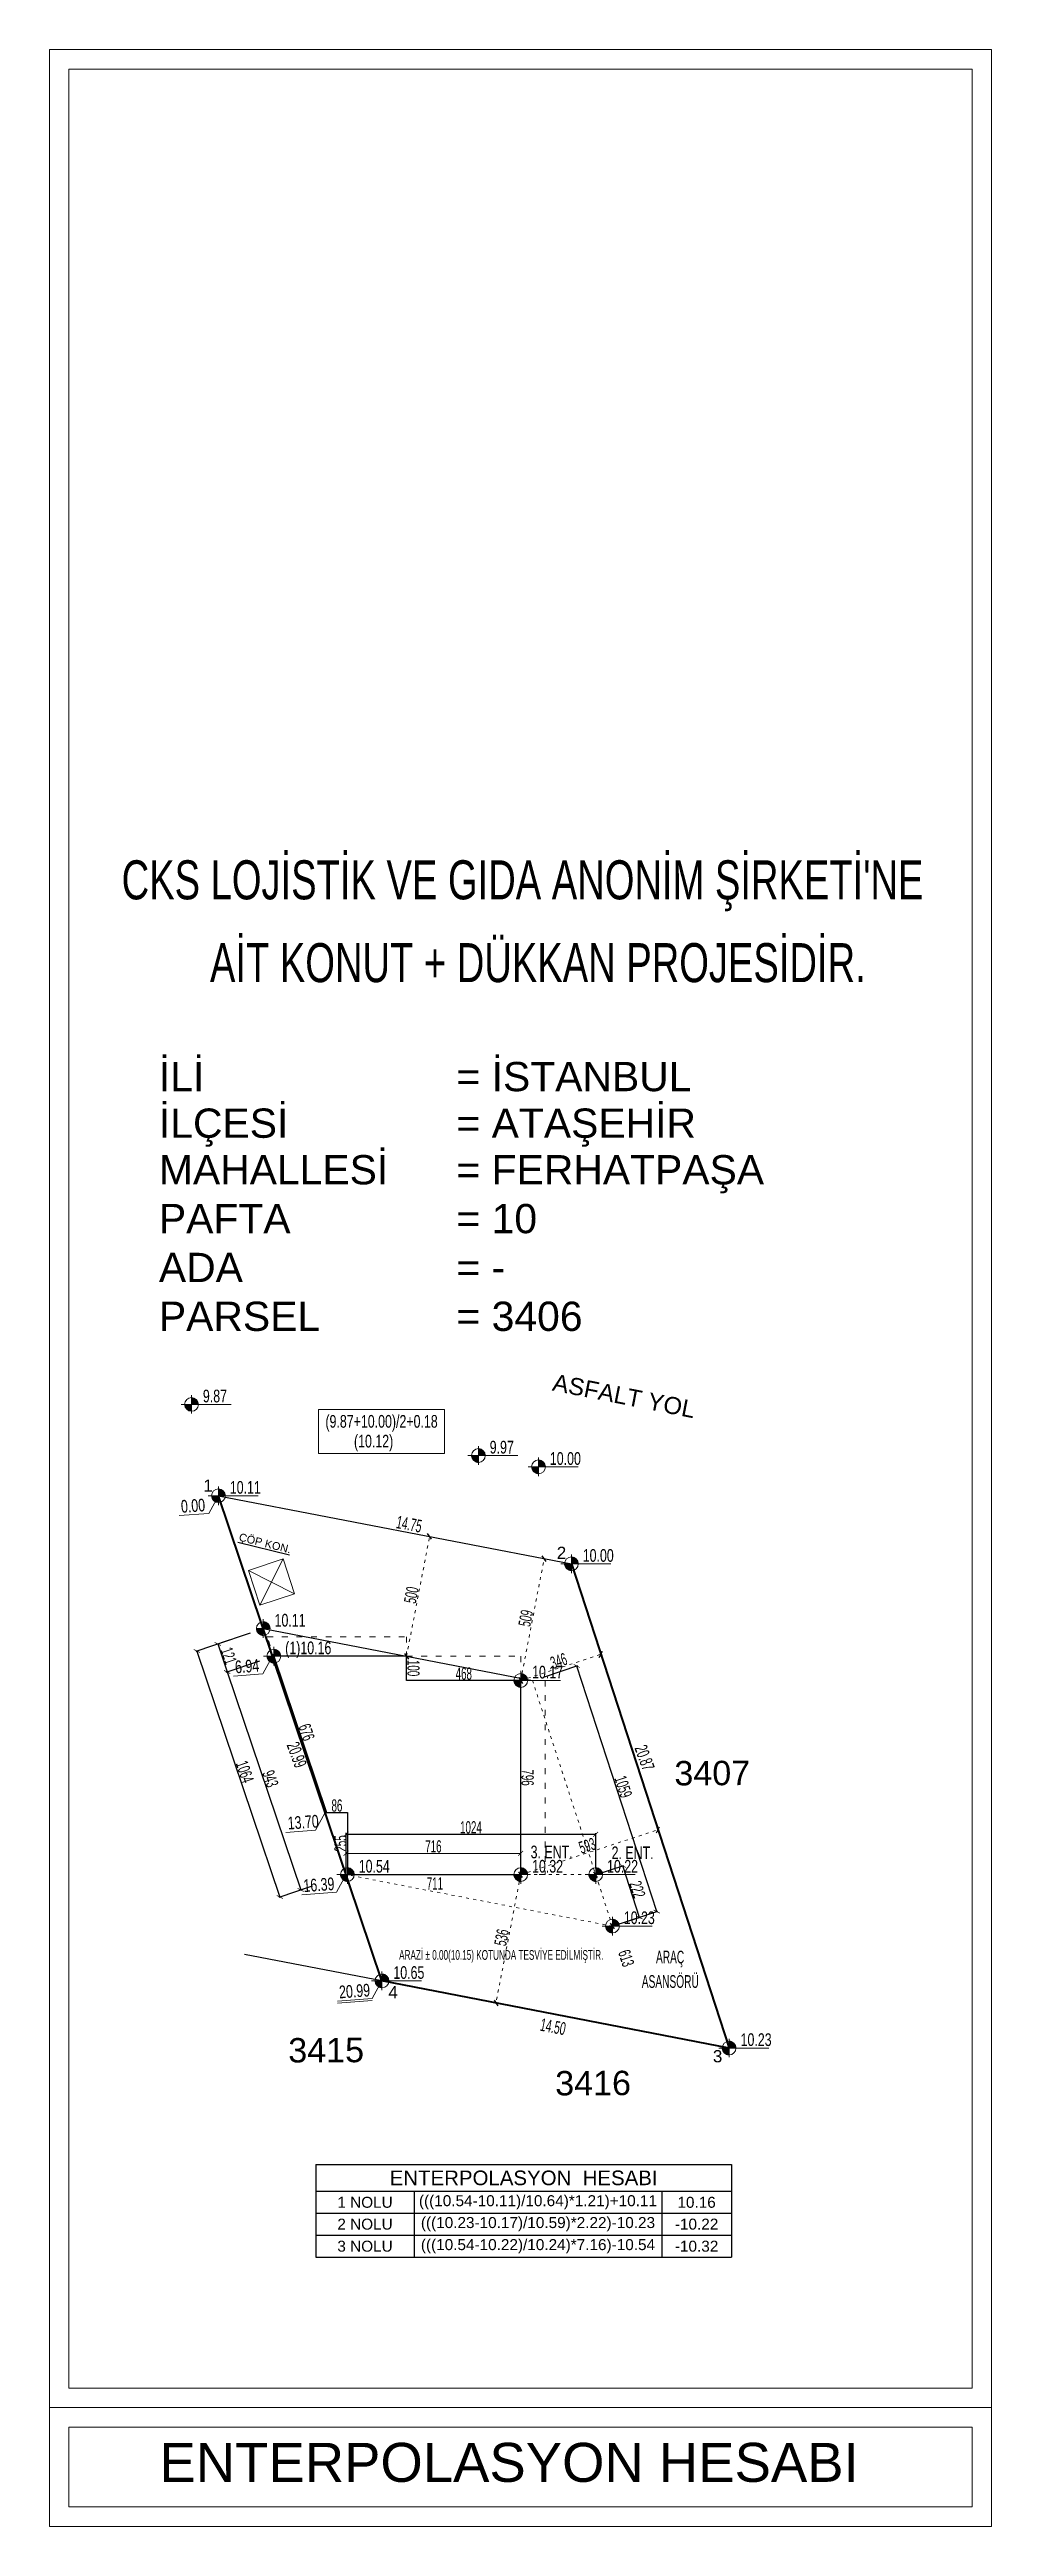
# Model space of a CAD drawing. Header units: millimetres. Extents: x 7519 to 33116, y -1769 to 3101.
# Drawn here: x 9670 to 10636, y 562 to 3101 of the extents above; entities that cross this region are included whole.
import ezdxf

# ---------------------------------------------------------------- set-up
doc = ezdxf.new("R2010")
doc.units = ezdxf.units.MM
doc.linetypes.add('ACAD_ISO03W100', pattern=[30, 12, -18])
doc.layers.add('1', color=7, linetype='Continuous', true_color=0x4137a0)
for name, color, linetype, lineweight in [('BEYAN_YAZI', 4, 'Continuous', 0), ('duvar', 145, 'Continuous', 53), ('iç ölçü x', 20, 'Continuous', 9), ('İNCE', 8, 'Continuous', 0), ('KOT_ŞABLON', 6, 'Continuous', 0), ('ROL_CEPHE', 18, 'Continuous', 0)]:
    doc.layers.add(name, color=color, linetype=linetype, lineweight=lineweight)
doc.layers.add('kapı pen', color=4, linetype='Continuous')
doc.styles.get("Standard").update_dxf_attribs({"font": 'arial.ttf'})
doc.styles.add('UMUT İÇ ÖLÇÜ YAZISI', font='ARIALN.TTF', dxfattribs={"width": 0.7, "height": 12.5})
doc.dimstyles.new('UMUT İÇ ÖLÇÜ', dxfattribs={"dimtxt": 12.5, "dimasz": 5, "dimexe": 1.25, "dimexo": 0.625, "dimtad": 1, "dimtoh": 1, "dimdec": 0, "dimzin": 12, "dimtxsty": 'UMUT İÇ ÖLÇÜ YAZISI', "dimblk": 'ARCHTICK', "dimcen": 5, "dimclrd": 1, "dimclre": 2, "dimclrt": 3, "dimadec": 0, "dimazin": 0, "dimtfac": 1, "dimtdec": 0, "dimtix": 1, "dimtmove": 0, "dimatfit": 3, "dimldrblk": 'ARCHTICK', "dimfxl": 35, "dimfxlon": 1, "dimtfillclr": 256, "dimarcsym": 0})

msp = doc.modelspace()

# ---------------------------------------------------------------- texts
at = {"layer": '1'}
msp.add_text('%%UÇÖP KON.', height=8, rotation=345.972504, dxfattribs=at).set_placement((9863.904, 1572.747))
at = {"layer": 'BEYAN_YAZI'}
for s, height, rotation, p in [('ASFALT YOL', 17.5143, 348.872388, (10185.187, 1726.606)), ('1', 12.51, 0.248032, (9828.02, 1622.71)), ('2', 12.51, 0.248032, (10190.562, 1553.863)), ('3407', 25.0204, 0.248032, (10311.249, 1321.735)), ('4', 12.51, 0.248032, (10017.861, 1103.571)), ('3415', 25.0204, 0.248032, (9915.176, 1037.792)), ('3', 12.51, 0.248032, (10350.717, 1037.969)), ('3416', 25.0204, 0.248032, (10188.98, 1004.029))]:
    msp.add_text(s, height=height, rotation=rotation, dxfattribs=at).set_placement(p)
at = {"layer": 'iç ölçü x'}
for s, height, width, p in [("CKS LOJİSTİK VE GIDA ANONİM ŞİRKETİ'NE", 40, 0.7, (9744.236, 2229.828)), ('AİT KONUT + DÜKKAN PROJESİDİR.', 40, 0.7, (9834.826, 2144.956)), ('ARAZİ ± 0.00(10.15) KOTUNDA TESVİYE EDİLMİŞTİR.', 10, 0.6, (10028.845, 1143.026))]:
    msp.add_text(s, height=height, dxfattribs=dict(at, width=width)).set_placement(p)
for s, height, p in [('İLİ', 30, (9782.454, 2033.208)), ('= İSTANBUL', 30, (10087.653, 2033.208)), ('İLÇESİ', 30, (9782.454, 1985.467)), ('= ATAŞEHİR', 30, (10087.653, 1985.467)), ('MAHALLESİ', 30, (9782.454, 1937.726)), ('= FERHATPAŞA', 30, (10087.653, 1937.726)), ('PAFTA', 30, (9782.454, 1887.666)), ('= 10', 30, (10087.653, 1887.666)), ('ADA', 30, (9782.454, 1837.605)), ('= -', 30, (10087.653, 1837.605)), ('PARSEL', 30, (9782.454, 1787.544)), ('= 3406', 30, (10087.653, 1787.544)), ('ENTERPOLASYON HESABI', 40, (9783.032, 608.009))]:
    msp.add_text(s, height=height, dxfattribs=at).set_placement(p)
at = {"layer": 'iç ölçü x', "color": 3, "lineweight": 100, "style": 'UMUT İÇ ÖLÇÜ YAZISI', "width": 0.7}
for s, rotation, p in [('500', 79.093928, (10045.886, 1507.515)), ('509', 79.093928, (10163.208, 1483.733)), ('100', 270.000575, (10037.294, 1450.356)), ('346', 18.053098, (10186.502, 1440.884)), ('468', 0.000575, (10086.819, 1430.104)), ('676', 288.642103, (9925.413, 1382.238)), ('796', 270.000575, (10154.406, 1338.149)), ('255', 90, (9974.95, 1253.901)), ('593', 18.053098, (10215.812, 1251.494)), ('536', 79.069709, (10138.468, 1156.552)), ('613', 288.053098, (10253.358, 1150.738))]:
    msp.add_text(s, height=12.5, rotation=rotation, dxfattribs=at).set_placement(p)
for s, p in [('86', (9959.498, 1294.905)), ('711', (10057.174, 1215.039))]:
    msp.add_text(s, height=12.5, dxfattribs=at).set_placement(p)
at = {"layer": 'iç ölçü x', "lineweight": 100, "style": 'UMUT İÇ ÖLÇÜ YAZISI', "width": 0.7}
for s, p in [('ARAÇ', (10292.317, 1139.361)), ('ASANSÖRÜ', (10277.761, 1114.316))]:
    msp.add_text(s, height=13, dxfattribs=at).set_placement(p)
at = {"layer": 'kapı pen', "color": 3, "lineweight": 100, "style": 'UMUT İÇ ÖLÇÜ YAZISI', "width": 0.7}
for s, rotation, p in [('14.75', 349.262071, (10025.107, 1585.584)), ('20.99', 290.17884, (9913.303, 1363.205)), ('20.87', 290.17884, (10270.113, 1360.104)), ('14.50', 349.262071, (10172.701, 1070.577))]:
    msp.add_text(s, height=13, rotation=rotation, dxfattribs=at).set_placement(p)
at = {"layer": 'ROL_CEPHE', "width": 0.7}
for s, rotation, p in [('9.87', 359.999999, (9827.568, 1714.333)), ('(9.87+10.00)/2+0.18', 359.999999, (9953.239, 1688.367)), ('(10.12)', 359.999999, (9982.54, 1668.093)), ('9.97', 359.999999, (10121.774, 1661.902)), ('10.00', 359.999999, (10183.477, 1650.289)), ('10.11', 359.999999, (9855.176, 1620.713)), ('0.00', 4, (9805.531, 1601.103)), ('10.00', 359.999999, (10217.176, 1550.963)), ('10.11', 359.999999, (9901.107, 1484.564)), ('6.94', 4, (9861.022, 1436.616)), ('(1)10.16', 359.999999, (9911.986, 1456.226)), ('10.17', 359.999999, (10165.21, 1431.351)), ('13.70', 4, (9915.024, 1276.541)), ('10.54', 359.999999, (9987.425, 1232.442)), ('3. ENT.', 359.999999, (10163.721, 1247.042)), ('10.32', 359.999999, (10165.212, 1232.408)), ('10.22', 359.999999, (10242.124, 1232.408)), ('2. ENT.', 359.999999, (10246.784, 1246.208)), ('16.39', 4, (9931.145, 1212.416)), ('10.23', 359.999999, (10259.317, 1179.659)), ('20.99', 4, (9967.726, 1103.473)), ('10.65', 359.999999, (10022.926, 1123.499)), ('10.23', 359.999999, (10379.11, 1054.713))]:
    msp.add_text(s, height=13, rotation=rotation, dxfattribs=at).set_placement(p)

# ---------------------------------------------------------------- blocks, each defined once
blk = doc.blocks.new('_ArchTick')
at = {"color": 0, "linetype": 'ByBlock', "const_width": 0.15}
blk.add_lwpolyline([(-0.5, -0.5), (0.5, 0.5)], dxfattribs=at)
blk = doc.blocks.new('*D590')
at = {"layer": 'Defpoints', "color": 0, "transparency": 16777216}
for p in [(9889.5, 1482.5), (9974.5, 1230.3), (9906.5, 1207.4)]:
    blk.add_point(p, dxfattribs=at)
at = {"layer": 'İNCE', "color": 2, "lineweight": -2, "transparency": 16777216}
for p, q in [((9854.6, 1470.7), (9820.2, 1459.1)), ((9939.6, 1218.6), (9905.3, 1207))]:
    blk.add_line(p, q, dxfattribs=at)
at = {"layer": 'İNCE', "color": 1, "lineweight": -2, "transparency": 16777216}
blk.add_line((9821.4, 1459.5), (9906.5, 1207.4), dxfattribs=at)
at = {"layer": 'İNCE', "color": 1, "lineweight": -2, "transparency": 16777216, "xscale": 5, "yscale": 5, "zscale": 5}
for p, rotation in [((9821.4, 1459.5), 108.6357265487989), ((9906.5, 1207.4), 288.6357265487989)]:
    blk.add_blockref('_ArchTick', p, dxfattribs=dict(at, rotation=rotation))
at = {"layer": 'İNCE', "color": 3, "transparency": 16777216, "insert": (9870.6, 1335.7), "char_height": 12.5, "attachment_point": 5, "rotation": 288.6357, "style": 'UMUT İÇ ÖLÇÜ YAZISI'}
blk.add_mtext('1064', dxfattribs=at)
blk = doc.blocks.new('*T591')
at = {"layer": 'duvar', "color": 0, "linetype": 'ByBlock', "lineweight": -2, "transparency": 16777216}
for p, q in [((0, 0), (426.3, 0)), ((0, 0), (0, -95)), ((426.3, 0), (426.3, -95)), ((0, -27.5), (426.3, -27.5)), ((0, -50), (426.3, -50)), ((100.9, -27.5), (100.9, -95)), ((354.7, -27.5), (354.7, -95)), ((0, -72.5), (426.3, -72.5)), ((0, -95), (426.3, -95))]:
    blk.add_line(p, q, dxfattribs=at)
at = {"layer": 'duvar', "color": 0, "lineweight": 100, "transparency": 16777216, "attachment_point": 5}
for s, insert, char_height, width in [('ENTERPOLASYON  HESABI', (213.1, -13.8), 15, 418.79), ('1 NOLU', (50.4, -38.8), 11.25, 93.372), ('(((10.54-10.11)/10.64)*1.21)+10.11', (227.8, -38.8), 11.25, 246.306), ('10.16', (390.5, -38.8), 11.25, 64.112), ('2 NOLU', (50.4, -61.2), 11.25, 93.372), ('(((10.23-10.17)/10.59)*2.22)-10.23', (227.8, -61.2), 11.25, 246.306), ('(((10.54-10.22)/10.24)*7.16)-10.54', (227.8, -83.8), 11.25, 246.306), ('-10.22', (390.5, -61.2), 11.25, 64.112), ('3 NOLU', (50.4, -83.8), 11.25, 93.372), ('-10.32', (390.5, -83.8), 11.25, 64.112)]:
    blk.add_mtext(s, dxfattribs=dict(at, insert=insert, char_height=char_height, width=width))
blk = doc.blocks.new('*D592')
at = {"layer": 'Defpoints', "color": 0, "transparency": 16777216}
for p in [(9889.5, 1482.4), (9899.1, 1453.8), (9852.4, 1438)]:
    blk.add_point(p, dxfattribs=at)
at = {"layer": 'İNCE', "color": 2, "lineweight": -2, "transparency": 16777216}
for p, q in [((9875.9, 1477.9), (9841.6, 1466.3)), ((9885.6, 1449.2), (9851.2, 1437.6))]:
    blk.add_line(p, q, dxfattribs=at)
at = {"layer": 'İNCE', "color": 1, "lineweight": -2, "transparency": 16777216}
blk.add_line((9842.8, 1466.7), (9852.4, 1438), dxfattribs=at)
at = {"layer": 'İNCE', "color": 1, "lineweight": -2, "transparency": 16777216, "xscale": 5, "yscale": 5, "zscale": 5}
for p, rotation in [((9842.8, 1466.7), 108.6610474912299), ((9852.4, 1438), 288.66104749123)]:
    blk.add_blockref('_ArchTick', p, dxfattribs=dict(at, rotation=rotation))
at = {"layer": 'İNCE', "color": 3, "transparency": 16777216, "insert": (9854.1, 1454.6), "char_height": 12.5, "attachment_point": 5, "rotation": 288.661, "style": 'UMUT İÇ ÖLÇÜ YAZISI'}
blk.add_mtext('121', dxfattribs=at)
blk = doc.blocks.new('*D593')
at = {"layer": 'Defpoints', "color": 0, "transparency": 16777216}
for p in [(9899.1, 1453.8), (9927.9, 1214.6), (9930.9, 1215.6)]:
    blk.add_point(p, dxfattribs=at)
at = {"layer": 'İNCE', "color": 2, "lineweight": -2, "transparency": 16777216}
for p, q in [((9885.6, 1449.2), (9851.2, 1437.6)), ((9930.3, 1215.4), (9926.7, 1214.2))]:
    blk.add_line(p, q, dxfattribs=at)
at = {"layer": 'İNCE', "color": 1, "lineweight": -2, "transparency": 16777216}
blk.add_line((9852.4, 1438), (9927.9, 1214.6), dxfattribs=at)
at = {"layer": 'İNCE', "color": 1, "lineweight": -2, "transparency": 16777216, "xscale": 5, "yscale": 5, "zscale": 5}
for p, rotation in [((9852.4, 1438), 108.6610474911415), ((9927.9, 1214.6), 288.6610474911415)]:
    blk.add_blockref('_ArchTick', p, dxfattribs=dict(at, rotation=rotation))
at = {"layer": 'İNCE', "color": 3, "transparency": 16777216, "insert": (9896.8, 1328.6), "char_height": 12.5, "attachment_point": 5, "rotation": 288.661, "style": 'UMUT İÇ ÖLÇÜ YAZISI'}
blk.add_mtext('943', dxfattribs=at)
blk = doc.blocks.new('*D597')
at = {"layer": 'Defpoints', "color": 0, "transparency": 16777216}
for p in [(10165.6, 1429.3), (10211.1, 1444.1), (10247.7, 1177.6)]:
    blk.add_point(p, dxfattribs=at)
at = {"layer": 'İNCE', "color": 2, "lineweight": -2, "transparency": 16777216}
for p, q in [((10177.8, 1433.2), (10212.3, 1444.5)), ((10259.9, 1181.5), (10294.3, 1192.8))]:
    blk.add_line(p, q, dxfattribs=at)
at = {"layer": 'İNCE', "color": 1, "lineweight": -2, "transparency": 16777216}
blk.add_line((10293.1, 1192.4), (10211.1, 1444.1), dxfattribs=at)
at = {"layer": 'İNCE', "color": 1, "lineweight": -2, "transparency": 16777216, "xscale": 5, "yscale": 5, "zscale": 5}
for p, rotation in [((10211.1, 1444.1), 108.0530983270396), ((10293.1, 1192.4), 288.0530983270396)]:
    blk.add_blockref('_ArchTick', p, dxfattribs=dict(at, rotation=rotation))
at = {"layer": 'İNCE', "color": 3, "transparency": 16777216, "insert": (10258.8, 1320.4), "char_height": 12.5, "attachment_point": 5, "rotation": 288.0531, "style": 'UMUT İÇ ÖLÇÜ YAZISI'}
blk.add_mtext('1059', dxfattribs=at)
blk = doc.blocks.new('*D594')
at = {"layer": 'Defpoints', "color": 0, "transparency": 16777216}
for p in [(10230.5, 1230.3), (10258.2, 1239.3), (10247.7, 1177.5)]:
    blk.add_point(p, dxfattribs=at)
at = {"layer": 'İNCE', "color": 2, "lineweight": -2, "transparency": 16777216}
for p, q in [((10231.1, 1230.5), (10259.3, 1239.7)), ((10248.2, 1177.7), (10276.5, 1186.9))]:
    blk.add_line(p, q, dxfattribs=at)
at = {"layer": 'İNCE', "color": 1, "lineweight": -2, "transparency": 16777216}
blk.add_line((10275.3, 1186.5), (10258.2, 1239.3), dxfattribs=at)
at = {"layer": 'İNCE', "color": 1, "lineweight": -2, "transparency": 16777216, "xscale": 5, "yscale": 5, "zscale": 5}
for p, rotation in [((10258.2, 1239.3), 108.0177005734045), ((10275.3, 1186.5), 288.0177005734045)]:
    blk.add_blockref('_ArchTick', p, dxfattribs=dict(at, rotation=rotation))
at = {"layer": 'İNCE', "color": 3, "transparency": 16777216, "insert": (10273.3, 1215.1), "char_height": 12.5, "attachment_point": 5, "rotation": 288.0177, "style": 'UMUT İÇ ÖLÇÜ YAZISI'}
blk.add_mtext('222', dxfattribs=at)
blk = doc.blocks.new('*D595')
at = {"layer": 'Defpoints', "color": 0, "transparency": 16777216}
for p in [(10230.5, 1271.7), (9974.5, 1230.4), (10230.5, 1230.3)]:
    blk.add_point(p, dxfattribs=at)
at = {"layer": 'İNCE', "color": 2, "lineweight": -2, "transparency": 16777216}
for p, q in [((9974.5, 1236.7), (9974.5, 1273)), ((10230.5, 1236.7), (10230.5, 1272.9))]:
    blk.add_line(p, q, dxfattribs=at)
at = {"layer": 'İNCE', "color": 1, "lineweight": -2, "transparency": 16777216}
blk.add_line((9974.5, 1271.7), (10230.5, 1271.7), dxfattribs=at)
at = {"layer": 'İNCE', "color": 1, "lineweight": -2, "transparency": 16777216, "xscale": 5, "yscale": 5, "zscale": 5}
for p, rotation in [((9974.5, 1271.7), 179.9924423164051), ((10230.5, 1271.7), 359.9924423164051)]:
    blk.add_blockref('_ArchTick', p, dxfattribs=dict(at, rotation=rotation))
at = {"layer": 'İNCE', "color": 3, "transparency": 16777216, "insert": (10102.5, 1278.7), "char_height": 12.5, "attachment_point": 5, "rotation": 359.9924, "style": 'UMUT İÇ ÖLÇÜ YAZISI'}
blk.add_mtext('1024', dxfattribs=at)
blk = doc.blocks.new('*D596')
at = {"layer": 'Defpoints', "color": 0, "transparency": 16777216}
for p in [(10153.6, 1252.1), (9974.5, 1230.4), (10153.6, 1230.3)]:
    blk.add_point(p, dxfattribs=at)
at = {"layer": 'İNCE', "color": 2, "lineweight": -2, "transparency": 16777216}
for p, q in [((9974.5, 1231), (9974.5, 1253.4)), ((10153.6, 1230.9), (10153.6, 1253.4))]:
    blk.add_line(p, q, dxfattribs=at)
at = {"layer": 'İNCE', "color": 1, "lineweight": -2, "transparency": 16777216}
blk.add_line((9974.5, 1252.2), (10153.6, 1252.1), dxfattribs=at)
at = {"layer": 'İNCE', "color": 1, "lineweight": -2, "transparency": 16777216, "xscale": 5, "yscale": 5, "zscale": 5}
for p, rotation in [((9974.5, 1252.2), 179.9891959054881), ((10153.6, 1252.1), 359.9891959054881)]:
    blk.add_blockref('_ArchTick', p, dxfattribs=dict(at, rotation=rotation))
at = {"layer": 'İNCE', "color": 3, "transparency": 16777216, "insert": (10064, 1259.2), "char_height": 12.5, "attachment_point": 5, "rotation": 359.9892, "style": 'UMUT İÇ ÖLÇÜ YAZISI'}
blk.add_mtext('716', dxfattribs=at)

# ---------------------------------------------------------------- dimensions: what is measured, and where the dimension line sits
at = {"layer": 'İNCE'}
for p1, p2, distance, picture, middle in [((9889.494, 1482.48), (9974.529, 1230.324), -71.839, '*D590', (9870.579, 1335.685)), ((9889.463, 1482.448), (9899.132, 1453.818), -49.298, '*D592', (9854.13, 1454.567)), ((10247.673, 1177.575), (10165.636, 1429.267), -47.811, '*D597', (10258.774, 1320.409)), ((9974.518, 1230.358), (10230.48, 1230.324), 41.357, '*D595', (10102.505, 1278.705)), ((9974.518, 1230.358), (10153.569, 1230.324), 21.803, '*D596', (10064.049, 1259.151)), ((10247.651, 1177.532), (10230.48, 1230.324), -29.105, '*D594', (10273.306, 1215.065))]:
    dim = msp.add_aligned_dim(p1=p1, p2=p2, distance=distance, dimstyle='UMUT İÇ ÖLÇÜ', override={"dimlfac": 4}, dxfattribs=at)
    dim.commit()
    dim.dimension.update_dxf_attribs({"geometry": picture, "text_midpoint": middle})
dim = msp.add_linear_dim(base=(9927.891, 1214.595), p1=(9899.132, 1453.818), p2=(9930.854, 1215.596), angle=108.661047, dimstyle='UMUT İÇ ÖLÇÜ', override={"dimlfac": 4}, dxfattribs=at)
dim.commit()
dim.dimension.update_dxf_attribs({"geometry": '*D593', "text_midpoint": (9896.797, 1328.561)})

# ---------------------------------------------------------------- hatches: boundary and pattern name
at = {"layer": 'KOT_ŞABLON'}
h = msp.add_hatch(color=256, dxfattribs=at)
h.dxf.hatch_style = 1
h.paths.add_polyline_path([(9808.866, 1712.249, 0.41421356), (9815.925, 1705.189), (9815.925, 1712.249)])
h.paths.add_polyline_path([(9815.925, 1719.308), (9815.925, 1712.249), (9822.984, 1712.249, 0.41421356)])
h = msp.add_hatch(color=256, dxfattribs=at)
h.dxf.hatch_style = 1
h.paths.add_polyline_path([(10103.071, 1659.818, 0.41421356), (10110.13, 1652.759), (10110.13, 1659.818)])
h.paths.add_polyline_path([(10110.13, 1666.877), (10110.13, 1659.818), (10117.189, 1659.818, 0.41421356)])
h = msp.add_hatch(color=256, dxfattribs=at)
h.dxf.hatch_style = 1
h.paths.add_polyline_path([(10164.774, 1648.205, 0.41421356), (10171.833, 1641.146), (10171.833, 1648.205)])
h.paths.add_polyline_path([(10171.833, 1655.264), (10171.833, 1648.205), (10178.892, 1648.205, 0.41421356)])
h = msp.add_hatch(color=256, dxfattribs=at)
h.dxf.hatch_style = 1
h.paths.add_polyline_path([(9836.473, 1618.629, 0.41421356), (9843.532, 1611.57), (9843.532, 1618.629)])
h.paths.add_polyline_path([(9843.532, 1625.688), (9843.532, 1618.629), (9850.592, 1618.629, 0.41421356)])
h = msp.add_hatch(color=256, dxfattribs=at)
h.dxf.hatch_style = 1
h.paths.add_polyline_path([(10198.473, 1548.879, 0.41421356), (10205.532, 1541.82), (10205.532, 1548.879)])
h.paths.add_polyline_path([(10205.532, 1555.938), (10205.532, 1548.879), (10212.592, 1548.879, 0.41421356)])
h = msp.add_hatch(color=256, dxfattribs=at)
h.dxf.hatch_style = 1
h.paths.add_polyline_path([(9893.283, 1454.141, 0.41421356), (9900.342, 1447.082), (9900.342, 1454.141)])
h.paths.add_polyline_path([(9900.342, 1461.2), (9900.342, 1454.141), (9907.402, 1454.141, 0.41421356)])
h = msp.add_hatch(color=256, dxfattribs=at)
h.dxf.hatch_style = 1
h.paths.add_polyline_path([(10146.508, 1429.267, 0.41421356), (10153.567, 1422.208), (10153.567, 1429.267)])
h.paths.add_polyline_path([(10153.567, 1436.326), (10153.567, 1429.267), (10160.626, 1429.267, 0.41421356)])
h = msp.add_hatch(color=256, dxfattribs=at)
h.dxf.hatch_style = 1
h.paths.add_polyline_path([(10146.51, 1230.324, 0.41421356), (10153.569, 1223.265), (10153.569, 1230.324)])
h.paths.add_polyline_path([(10153.569, 1237.383), (10153.569, 1230.324), (10160.628, 1230.324, 0.41421356)])
h = msp.add_hatch(color=256, dxfattribs=at)
h.dxf.hatch_style = 1
h.paths.add_polyline_path([(10004.223, 1121.414, 0.41421356), (10011.282, 1114.355), (10011.282, 1121.414)])
h.paths.add_polyline_path([(10011.282, 1128.473), (10011.282, 1121.414), (10018.342, 1121.414, 0.41421356)])
h = msp.add_hatch(color=256, dxfattribs=at)
h.dxf.hatch_style = 1
h.paths.add_polyline_path([(10360.223, 1052.629, 0.41421356), (10367.282, 1045.57), (10367.282, 1052.629)])
h.paths.add_polyline_path([(10367.282, 1059.688), (10367.282, 1052.629), (10374.342, 1052.629, 0.41421356)])

# ---------------------------------------------------------------- linework, layer by layer
at = {"color": 0, "linetype": 'ByBlock'}
for p, q in [((10062.09, 1573.971), (10058.127, 1579.827)), ((10179.63, 1551.324), (10175.667, 1557.179)), ((10034.474, 1457.07), (10038.438, 1451.215)), ((10234.182, 1452.914), (10237.387, 1459.217)), ((10151.585, 1432.195), (10155.548, 1426.339)), ((10155.169, 1432.418), (10151.964, 1426.115)), ((10292.799, 1273.076), (10296.004, 1279.38)), ((10155.549, 1227.395), (10151.588, 1233.253)), ((10155.171, 1233.476), (10151.966, 1227.172)), ((10232.461, 1227.395), (10228.5, 1233.253)), ((10232.082, 1233.476), (10228.878, 1227.172)), ((10249.654, 1174.646), (10245.693, 1180.504)), ((10249.276, 1180.727), (10246.071, 1174.423)), ((10126.189, 1101.734), (10130.151, 1095.877))]:
    msp.add_line(p, q, dxfattribs=at)
at = {"layer": 'iç ölçü x'}
for p, q in [((9833.496, 1600.554), (9803.306, 1598.217)), ((9843.532, 1618.629), (9833.496, 1600.554)), ((9909.817, 1553.85), (9874.183, 1542.166)), ((9909.817, 1553.85), (9885.867, 1506.532)), ((9921.501, 1518.216), (9909.817, 1553.85)), ((9874.183, 1542.166), (9885.867, 1506.532)), ((9874.183, 1542.166), (9921.501, 1518.216)), ((9885.867, 1506.532), (9921.501, 1518.216)), ((9899.023, 1454.141), (9888.987, 1436.066)), ((9888.987, 1436.066), (9858.797, 1433.729)), ((9942.989, 1275.991), (9912.799, 1273.654)), ((9953.025, 1294.066), (9942.989, 1275.991)), ((9968.723, 1294.067), (9953.025, 1294.066)), ((9974.518, 1230.358), (9964.481, 1212.283)), ((10306.251, 1239.874), (10367.282, 1052.629)), ((9964.481, 1212.283), (9928.92, 1209.53)), ((10011.098, 1121.414), (10001.062, 1103.339)), ((10001.062, 1103.339), (9965.5, 1100.587)), ((10001.319, 1101.414), (9965.757, 1098.662)), ((10367.282, 1052.629), (10278.891, 1069.699))]:
    msp.add_line(p, q, dxfattribs=at)
at = {"layer": 'iç ölçü x', "color": 1, "linetype": 'ACAD_ISO03W100', "ltscale": 0.25}
for p, q in [((10036.456, 1454.143), (10060.108, 1576.899)), ((10153.567, 1429.267), (10177.649, 1554.251)), ((10153.567, 1429.267), (10235.784, 1456.065)), ((10165.636, 1429.267), (10247.673, 1177.575)), ((10153.569, 1230.324), (10294.402, 1276.228)), ((10247.673, 1177.575), (9974.529, 1230.324)), ((10153.569, 1230.324), (10128.17, 1098.806)), ((10230.48, 1230.324), (10142.913, 1230.324))]:
    msp.add_line(p, q, dxfattribs=at)
at = {"layer": 'iç ölçü x', "color": 2, "linetype": 'ACAD_ISO03W100', "ltscale": 0.25}
for p, q in [((10060.108, 1576.899), (10061.336, 1576.662)), ((10177.649, 1554.251), (10178.876, 1554.015)), ((10036.456, 1454.143), (10037.683, 1453.906)), ((10235.784, 1456.065), (10236.172, 1454.877)), ((10153.567, 1429.267), (10154.794, 1429.03)), ((10153.567, 1429.267), (10153.954, 1428.078)), ((10294.402, 1276.228), (10294.014, 1277.416)), ((10153.569, 1230.324), (10152.341, 1230.561)), ((10153.569, 1230.324), (10153.181, 1231.513)), ((10230.48, 1230.324), (10229.253, 1230.561)), ((10230.48, 1230.324), (10230.093, 1231.513)), ((10247.673, 1177.575), (10246.446, 1177.812)), ((10247.673, 1177.575), (10247.286, 1178.764)), ((10128.17, 1098.806), (10126.943, 1099.043))]:
    msp.add_line(p, q, dxfattribs=at)
at = {"layer": 'iç ölçü x', "linetype": 'ACAD_ISO03W100', "ltscale": 0.5}
for p, q in [((9893.527, 1474.171), (10036.458, 1474.171)), ((9954.275, 1294.101), (9893.527, 1474.171)), ((10036.458, 1474.171), (10036.458, 1454.171)), ((10036.458, 1454.171), (10153.569, 1454.171)), ((10153.569, 1454.171), (10153.569, 1429.294)), ((10153.569, 1429.294), (10178.569, 1429.294)), ((10178.569, 1429.294), (10178.569, 1230.351)), ((9975.792, 1294.097), (9954.275, 1294.101)), ((9975.781, 1230.351), (9975.792, 1294.097)), ((10178.569, 1230.351), (9975.781, 1230.351))]:
    msp.add_line(p, q, dxfattribs=at)
at = {"layer": 'iç ölçü x'}
for points in [[(10636.474, 684.072), (9670.226, 684.072), (9670.226, 3100.74), (10636.474, 3100.74)], [(10616.474, 704.072), (9690.226, 704.072), (9690.226, 3080.74), (10616.474, 3080.74)], [(10636.474, 684.072), (9670.226, 684.072), (9670.226, 562.318), (10636.474, 562.318)], [(10616.474, 664.072), (9690.226, 664.072), (9690.226, 582.318), (10616.474, 582.318)]]:
    msp.add_lwpolyline(points, close=True, dxfattribs=at)
at = {"layer": 'kapı pen', "lineweight": 40}
for p, q in [((10011.282, 1121.379), (9843.532, 1618.629)), ((10205.532, 1548.879), (10367.282, 1052.629)), ((10367.282, 1052.629), (10011.282, 1121.379))]:
    msp.add_line(p, q, dxfattribs=at)
at = {"layer": 'kapı pen'}
for p, q in [((9843.532, 1618.629), (10205.532, 1548.879)), ((10205.532, 1548.879), (10367.282, 1052.629)), ((9889.463, 1482.48), (10165.636, 1429.267)), ((10036.456, 1454.143), (9900.272, 1454.141)), ((9900.272, 1454.141), (9954.274, 1294.066)), ((10036.456, 1429.266), (10036.456, 1454.143)), ((10153.567, 1429.267), (10036.456, 1429.266)), ((10153.569, 1230.324), (10153.567, 1429.267)), ((9954.274, 1294.066), (9975.793, 1294.067)), ((9975.793, 1294.067), (9975.781, 1230.322)), ((9975.781, 1230.322), (10153.569, 1230.324)), ((10011.282, 1121.379), (9870.167, 1148.631))]:
    msp.add_line(p, q, dxfattribs=at)
at = {"layer": 'KOT_ŞABLON'}
for p, q in [((9856.57, 1712.249), (9805.269, 1712.249)), ((9815.925, 1721.742), (9815.925, 1712.249)), ((9815.925, 1702.755), (9815.925, 1712.249)), ((10150.775, 1659.818), (10099.474, 1659.818)), ((10117.189, 1659.818), (10103.071, 1659.818)), ((10103.073, 1659.634), (10103.257, 1659.818)), ((10103.074, 1659.624), (10103.267, 1659.818)), ((10103.085, 1659.37), (10103.533, 1659.818)), ((10103.086, 1659.361), (10103.543, 1659.818)), ((10103.106, 1659.115), (10103.809, 1659.818)), ((10103.107, 1659.106), (10103.819, 1659.818)), ((10103.135, 1658.868), (10104.084, 1659.818)), ((10103.136, 1658.86), (10104.094, 1659.818)), ((10103.172, 1658.629), (10104.36, 1659.818)), ((10103.173, 1658.621), (10104.37, 1659.818)), ((10103.215, 1658.397), (10104.636, 1659.818)), ((10103.217, 1658.389), (10104.646, 1659.818)), ((10103.266, 1658.172), (10104.912, 1659.818)), ((10103.267, 1658.164), (10104.922, 1659.818)), ((10103.322, 1657.952), (10105.187, 1659.818)), ((10103.324, 1657.944), (10105.197, 1659.818)), ((10103.384, 1657.739), (10105.463, 1659.818)), ((10103.386, 1657.731), (10105.473, 1659.818)), ((10103.452, 1657.531), (10105.739, 1659.818)), ((10103.454, 1657.523), (10105.749, 1659.818)), ((10103.525, 1657.328), (10106.015, 1659.818)), ((10103.527, 1657.32), (10106.025, 1659.818)), ((10103.603, 1657.13), (10106.291, 1659.818)), ((10103.606, 1657.123), (10106.301, 1659.818)), ((10103.686, 1656.937), (10106.566, 1659.818)), ((10103.689, 1656.93), (10106.576, 1659.818)), ((10103.773, 1656.749), (10106.842, 1659.818)), ((10103.776, 1656.742), (10106.852, 1659.818)), ((10103.865, 1656.565), (10107.118, 1659.818)), ((10103.868, 1656.558), (10107.128, 1659.818)), ((10103.961, 1656.386), (10107.394, 1659.818)), ((10103.965, 1656.379), (10107.404, 1659.818)), ((10104.062, 1656.211), (10107.669, 1659.818)), ((10104.066, 1656.204), (10107.679, 1659.818)), ((10104.167, 1656.04), (10107.945, 1659.818)), ((10104.171, 1656.034), (10107.955, 1659.818)), ((10104.276, 1655.873), (10108.221, 1659.818)), ((10104.28, 1655.867), (10108.231, 1659.818)), ((10104.389, 1655.71), (10108.497, 1659.818)), ((10104.393, 1655.704), (10108.507, 1659.818)), ((10104.506, 1655.551), (10108.772, 1659.818)), ((10104.51, 1655.546), (10108.782, 1659.818)), ((10104.627, 1655.397), (10109.048, 1659.818)), ((10104.631, 1655.391), (10109.058, 1659.818)), ((10104.752, 1655.246), (10109.324, 1659.818)), ((10104.756, 1655.24), (10109.334, 1659.818)), ((10104.88, 1655.098), (10109.6, 1659.818)), ((10104.885, 1655.093), (10109.61, 1659.818)), ((10105.013, 1654.955), (10109.876, 1659.818)), ((10105.018, 1654.95), (10109.886, 1659.818)), ((10105.149, 1654.816), (10110.13, 1659.796)), ((10105.154, 1654.811), (10110.13, 1659.786)), ((10105.289, 1654.68), (10110.13, 1659.521)), ((10105.294, 1654.675), (10110.13, 1659.511)), ((10105.433, 1654.548), (10110.13, 1659.245)), ((10105.438, 1654.543), (10110.13, 1659.235)), ((10105.581, 1654.42), (10110.13, 1658.969)), ((10105.586, 1654.415), (10110.13, 1658.959)), ((10105.732, 1654.296), (10110.13, 1658.693)), ((10105.738, 1654.291), (10110.13, 1658.683)), ((10105.888, 1654.175), (10110.13, 1658.418)), ((10105.894, 1654.171), (10110.13, 1658.408)), ((10106.047, 1654.059), (10110.13, 1658.142)), ((10106.053, 1654.055), (10110.13, 1658.132)), ((10106.211, 1653.947), (10110.13, 1657.866)), ((10106.217, 1653.943), (10110.13, 1657.856)), ((10106.378, 1653.838), (10110.13, 1657.59)), ((10106.384, 1653.834), (10110.13, 1657.58)), ((10106.55, 1653.734), (10110.13, 1657.315)), ((10106.556, 1653.73), (10110.13, 1657.305)), ((10106.725, 1653.634), (10110.13, 1657.039)), ((10106.732, 1653.63), (10110.13, 1657.029)), ((10106.905, 1653.538), (10110.13, 1656.763)), ((10106.912, 1653.535), (10110.13, 1656.753)), ((10107.09, 1653.447), (10110.13, 1656.487)), ((10107.097, 1653.444), (10110.13, 1656.477)), ((10107.279, 1653.36), (10110.13, 1656.211)), ((10107.286, 1653.357), (10110.13, 1656.201)), ((10107.472, 1653.278), (10110.13, 1655.936)), ((10107.48, 1653.275), (10110.13, 1655.926)), ((10107.671, 1653.201), (10110.13, 1655.66)), ((10107.678, 1653.198), (10110.13, 1655.65)), ((10107.875, 1653.129), (10110.13, 1655.384)), ((10107.882, 1653.126), (10110.13, 1655.374)), ((10108.084, 1653.062), (10110.13, 1655.108)), ((10108.091, 1653.059), (10110.13, 1655.098)), ((10108.298, 1653.001), (10110.13, 1654.833)), ((10108.306, 1652.998), (10110.13, 1654.823)), ((10108.518, 1652.945), (10110.13, 1654.557)), ((10108.526, 1652.943), (10110.13, 1654.547)), ((10108.745, 1652.896), (10110.13, 1654.281)), ((10108.753, 1652.894), (10110.13, 1654.271)), ((10108.978, 1652.853), (10110.13, 1654.005)), ((10108.987, 1652.852), (10110.13, 1653.995)), ((10109.218, 1652.818), (10110.13, 1653.729)), ((10109.227, 1652.817), (10110.13, 1653.719)), ((10109.466, 1652.79), (10110.13, 1653.454)), ((10109.475, 1652.789), (10110.13, 1653.444)), ((10109.723, 1652.77), (10110.13, 1653.178)), ((10109.732, 1652.77), (10110.13, 1653.168)), ((10109.988, 1652.76), (10110.13, 1652.902)), ((10109.998, 1652.76), (10110.13, 1652.892)), ((10110.13, 1669.311), (10110.13, 1659.818)), ((10110.13, 1666.877), (10110.13, 1652.759)), ((10110.13, 1666.691), (10110.314, 1666.874)), ((10110.13, 1666.681), (10110.323, 1666.874)), ((10110.13, 1666.415), (10110.578, 1666.863)), ((10110.13, 1666.405), (10110.587, 1666.862)), ((10110.13, 1666.139), (10110.833, 1666.842)), ((10110.13, 1666.129), (10110.842, 1666.841)), ((10110.13, 1665.863), (10111.079, 1666.813)), ((10110.13, 1665.853), (10111.088, 1666.812)), ((10110.13, 1665.588), (10111.318, 1666.776)), ((10110.13, 1665.578), (10111.327, 1666.775)), ((10110.13, 1665.312), (10111.551, 1666.732)), ((10110.13, 1665.302), (10111.559, 1666.731)), ((10110.13, 1665.036), (10111.776, 1666.682)), ((10110.13, 1665.026), (10111.784, 1666.68)), ((10110.13, 1664.76), (10111.996, 1666.626)), ((10110.13, 1664.75), (10112.003, 1666.624)), ((10110.13, 1664.485), (10112.209, 1666.564)), ((10110.13, 1664.475), (10112.217, 1666.561)), ((10110.13, 1664.209), (10112.417, 1666.496)), ((10110.13, 1664.199), (10112.425, 1666.493)), ((10110.13, 1663.933), (10112.62, 1666.423)), ((10110.13, 1663.923), (10112.627, 1666.42)), ((10110.13, 1663.657), (10112.818, 1666.345)), ((10110.13, 1663.647), (10112.825, 1666.342)), ((10110.13, 1663.382), (10113.011, 1666.262)), ((10110.13, 1663.372), (10113.018, 1666.259)), ((10110.13, 1663.106), (10113.199, 1666.175)), ((10110.13, 1663.096), (10113.206, 1666.172)), ((10110.13, 1662.83), (10113.383, 1666.083)), ((10110.13, 1662.82), (10113.389, 1666.079)), ((10110.13, 1662.554), (10113.562, 1665.986)), ((10110.13, 1662.544), (10113.569, 1665.983)), ((10110.13, 1662.278), (10113.737, 1665.886)), ((10110.13, 1662.268), (10113.744, 1665.882)), ((10110.13, 1662.003), (10113.908, 1665.781)), ((10110.13, 1661.993), (10113.914, 1665.777)), ((10110.13, 1661.727), (10114.075, 1665.672)), ((10110.13, 1661.717), (10114.081, 1665.668)), ((10110.13, 1661.451), (10114.238, 1665.559)), ((10110.13, 1661.441), (10114.243, 1665.555)), ((10110.13, 1661.175), (10114.396, 1665.442)), ((10110.13, 1661.165), (10114.402, 1665.437)), ((10110.13, 1660.9), (10114.551, 1665.321)), ((10110.13, 1660.89), (10114.557, 1665.316)), ((10110.13, 1660.624), (10114.702, 1665.196)), ((10110.13, 1660.614), (10114.708, 1665.191)), ((10110.13, 1660.348), (10114.849, 1665.067)), ((10110.13, 1660.338), (10114.855, 1665.063)), ((10110.13, 1660.072), (10114.993, 1664.935)), ((10110.13, 1660.062), (10114.998, 1664.93)), ((10110.13, 1650.324), (10110.13, 1659.818)), ((10110.151, 1659.818), (10115.132, 1664.799)), ((10110.161, 1659.818), (10115.137, 1664.794)), ((10110.427, 1659.818), (10115.268, 1664.659)), ((10110.437, 1659.818), (10115.273, 1664.653)), ((10110.703, 1659.818), (10115.4, 1664.515)), ((10110.713, 1659.818), (10115.404, 1664.509)), ((10110.979, 1659.818), (10115.528, 1664.367)), ((10110.989, 1659.818), (10115.532, 1664.361)), ((10111.254, 1659.818), (10115.652, 1664.215)), ((10111.264, 1659.818), (10115.656, 1664.21)), ((10111.53, 1659.818), (10115.772, 1664.06)), ((10111.54, 1659.818), (10115.777, 1664.054)), ((10111.806, 1659.818), (10115.889, 1663.9)), ((10111.816, 1659.818), (10115.893, 1663.895)), ((10112.082, 1659.818), (10116.001, 1663.737)), ((10112.092, 1659.818), (10116.005, 1663.731)), ((10112.357, 1659.818), (10116.109, 1663.57)), ((10112.367, 1659.818), (10116.113, 1663.564)), ((10112.633, 1659.818), (10116.214, 1663.398)), ((10112.643, 1659.818), (10116.217, 1663.392)), ((10112.909, 1659.818), (10116.314, 1663.222)), ((10112.919, 1659.818), (10116.317, 1663.216)), ((10113.185, 1659.818), (10116.41, 1663.042)), ((10113.195, 1659.818), (10116.413, 1663.036)), ((10113.461, 1659.818), (10116.501, 1662.858)), ((10113.471, 1659.818), (10116.504, 1662.851)), ((10113.736, 1659.818), (10116.588, 1662.669)), ((10113.746, 1659.818), (10116.591, 1662.662)), ((10114.012, 1659.818), (10116.67, 1662.475)), ((10114.022, 1659.818), (10116.673, 1662.468)), ((10114.288, 1659.818), (10116.747, 1662.277)), ((10114.298, 1659.818), (10116.75, 1662.27)), ((10114.564, 1659.818), (10116.819, 1662.073)), ((10114.574, 1659.818), (10116.822, 1662.066)), ((10114.839, 1659.818), (10116.886, 1661.864)), ((10114.849, 1659.818), (10116.888, 1661.857)), ((10115.115, 1659.818), (10116.947, 1661.65)), ((10115.125, 1659.818), (10116.949, 1661.642)), ((10115.391, 1659.818), (10117.003, 1661.429)), ((10115.401, 1659.818), (10117.005, 1661.421)), ((10115.667, 1659.818), (10117.052, 1661.203)), ((10115.677, 1659.818), (10117.054, 1661.195)), ((10115.943, 1659.818), (10117.095, 1660.97)), ((10115.953, 1659.818), (10117.096, 1660.961)), ((10116.218, 1659.818), (10117.13, 1660.729)), ((10116.228, 1659.818), (10117.131, 1660.721)), ((10116.494, 1659.818), (10117.158, 1660.482)), ((10116.504, 1659.818), (10117.159, 1660.472)), ((10116.77, 1659.818), (10117.177, 1660.225)), ((10116.78, 1659.818), (10117.178, 1660.216)), ((10117.046, 1659.818), (10117.188, 1659.96)), ((10117.056, 1659.818), (10117.188, 1659.95)), ((10171.833, 1657.698), (10171.833, 1648.205)), ((10171.833, 1655.264), (10171.833, 1641.146)), ((10171.833, 1655.078), (10172.017, 1655.261)), ((10171.833, 1655.068), (10172.027, 1655.261)), ((10171.833, 1654.802), (10172.281, 1655.25)), ((10171.833, 1654.792), (10172.29, 1655.249)), ((10171.833, 1654.526), (10172.536, 1655.229)), ((10171.833, 1654.516), (10172.545, 1655.228)), ((10171.833, 1654.25), (10172.782, 1655.2)), ((10171.833, 1654.24), (10172.791, 1655.199)), ((10171.833, 1653.975), (10173.021, 1655.163)), ((10171.833, 1653.965), (10173.03, 1655.162)), ((10171.833, 1653.699), (10173.254, 1655.119)), ((10171.833, 1653.689), (10173.262, 1655.118)), ((10171.833, 1653.423), (10173.479, 1655.069)), ((10171.833, 1653.413), (10173.487, 1655.067)), ((10171.833, 1653.147), (10173.699, 1655.013)), ((10171.833, 1653.137), (10173.706, 1655.011)), ((10171.833, 1652.872), (10173.912, 1654.951)), ((10171.833, 1652.862), (10173.92, 1654.948)), ((10171.833, 1652.596), (10174.12, 1654.883)), ((10171.833, 1652.586), (10174.128, 1654.88)), ((10171.833, 1652.32), (10174.323, 1654.81)), ((10171.833, 1652.31), (10174.33, 1654.807)), ((10171.833, 1652.044), (10174.521, 1654.732)), ((10171.833, 1652.034), (10174.528, 1654.729)), ((10171.833, 1651.769), (10174.714, 1654.649)), ((10171.833, 1651.759), (10174.721, 1654.646)), ((10171.833, 1651.493), (10174.902, 1654.562)), ((10171.833, 1651.483), (10174.909, 1654.559)), ((10171.833, 1651.217), (10175.086, 1654.47)), ((10171.833, 1651.207), (10175.092, 1654.466)), ((10171.833, 1650.941), (10175.265, 1654.373)), ((10171.833, 1650.931), (10175.272, 1654.37)), ((10171.833, 1650.665), (10175.44, 1654.273)), ((10171.833, 1650.655), (10175.447, 1654.269)), ((10171.833, 1650.39), (10175.611, 1654.168)), ((10171.833, 1650.38), (10175.617, 1654.164)), ((10171.833, 1650.114), (10175.778, 1654.059)), ((10171.833, 1650.104), (10175.784, 1654.055)), ((10171.833, 1649.838), (10175.941, 1653.946)), ((10171.833, 1649.828), (10175.947, 1653.942)), ((10171.833, 1649.562), (10176.099, 1653.829)), ((10171.833, 1649.552), (10176.105, 1653.824)), ((10171.833, 1649.287), (10176.254, 1653.708)), ((10171.833, 1649.277), (10176.26, 1653.703)), ((10171.833, 1649.011), (10176.405, 1653.583)), ((10171.833, 1649.001), (10176.411, 1653.578)), ((10171.833, 1648.735), (10176.552, 1653.454)), ((10171.833, 1648.725), (10176.558, 1653.45)), ((10171.833, 1648.459), (10176.696, 1653.322)), ((10171.833, 1648.449), (10176.701, 1653.317)), ((10171.854, 1648.205), (10176.835, 1653.186)), ((10171.864, 1648.205), (10176.84, 1653.181)), ((10172.13, 1648.205), (10176.971, 1653.046)), ((10172.14, 1648.205), (10176.976, 1653.04)), ((10172.406, 1648.205), (10177.103, 1652.902)), ((10172.416, 1648.205), (10177.108, 1652.896)), ((10172.682, 1648.205), (10177.231, 1652.754)), ((10172.692, 1648.205), (10177.235, 1652.748)), ((10172.957, 1648.205), (10177.355, 1652.602)), ((10172.967, 1648.205), (10177.359, 1652.597)), ((10173.233, 1648.205), (10177.475, 1652.447)), ((10173.243, 1648.205), (10177.48, 1652.441)), ((10173.509, 1648.205), (10177.592, 1652.287)), ((10173.519, 1648.205), (10177.596, 1652.282)), ((10173.785, 1648.205), (10177.704, 1652.124)), ((10173.795, 1648.205), (10177.708, 1652.118)), ((10174.061, 1648.205), (10177.813, 1651.957)), ((10174.071, 1648.205), (10177.816, 1651.951)), ((10174.336, 1648.205), (10177.917, 1651.785)), ((10174.346, 1648.205), (10177.92, 1651.779)), ((10174.612, 1648.205), (10178.017, 1651.609)), ((10174.622, 1648.205), (10178.02, 1651.603)), ((10174.888, 1648.205), (10178.113, 1651.429)), ((10174.898, 1648.205), (10178.116, 1651.423)), ((10175.164, 1648.205), (10178.204, 1651.245)), ((10175.174, 1648.205), (10178.207, 1651.238)), ((10175.439, 1648.205), (10178.291, 1651.056)), ((10175.449, 1648.205), (10178.294, 1651.049)), ((10175.715, 1648.205), (10178.373, 1650.862)), ((10175.725, 1648.205), (10178.376, 1650.855)), ((10175.991, 1648.205), (10178.45, 1650.664)), ((10176.001, 1648.205), (10178.453, 1650.657)), ((10176.267, 1648.205), (10178.522, 1650.46)), ((10176.277, 1648.205), (10178.525, 1650.453)), ((10176.542, 1648.205), (10178.589, 1650.251)), ((10176.552, 1648.205), (10178.591, 1650.244)), ((10176.818, 1648.205), (10178.65, 1650.037)), ((10176.828, 1648.205), (10178.652, 1650.029)), ((9843.532, 1628.122), (9843.532, 1618.629)), ((10212.478, 1648.205), (10161.177, 1648.205)), ((10178.892, 1648.205), (10164.774, 1648.205)), ((10164.776, 1648.021), (10164.96, 1648.205)), ((10164.777, 1648.011), (10164.97, 1648.205)), ((10164.788, 1647.757), (10165.236, 1648.205)), ((10164.789, 1647.748), (10165.246, 1648.205)), ((10164.809, 1647.502), (10165.512, 1648.205)), ((10164.81, 1647.493), (10165.522, 1648.205)), ((10164.838, 1647.255), (10165.787, 1648.205)), ((10164.839, 1647.247), (10165.797, 1648.205)), ((10164.875, 1647.016), (10166.063, 1648.205)), ((10164.876, 1647.008), (10166.073, 1648.205)), ((10164.918, 1646.784), (10166.339, 1648.205)), ((10164.92, 1646.776), (10166.349, 1648.205)), ((10164.969, 1646.559), (10166.615, 1648.205)), ((10164.971, 1646.551), (10166.625, 1648.205)), ((10165.025, 1646.339), (10166.89, 1648.205)), ((10165.027, 1646.331), (10166.9, 1648.205)), ((10165.087, 1646.126), (10167.166, 1648.205)), ((10165.089, 1646.118), (10167.176, 1648.205)), ((10165.155, 1645.918), (10167.442, 1648.205)), ((10165.157, 1645.91), (10167.452, 1648.205)), ((10165.228, 1645.715), (10167.718, 1648.205)), ((10165.23, 1645.707), (10167.728, 1648.205)), ((10165.306, 1645.517), (10167.994, 1648.205)), ((10165.309, 1645.51), (10168.004, 1648.205)), ((10165.389, 1645.324), (10168.269, 1648.205)), ((10165.392, 1645.317), (10168.279, 1648.205)), ((10165.476, 1645.136), (10168.545, 1648.205)), ((10165.479, 1645.129), (10168.555, 1648.205)), ((10165.568, 1644.952), (10168.821, 1648.205)), ((10165.571, 1644.945), (10168.831, 1648.205)), ((10165.665, 1644.773), (10169.097, 1648.205)), ((10165.668, 1644.766), (10169.107, 1648.205)), ((10165.765, 1644.598), (10169.372, 1648.205)), ((10165.769, 1644.591), (10169.382, 1648.205)), ((10165.87, 1644.427), (10169.648, 1648.205)), ((10165.874, 1644.421), (10169.658, 1648.205)), ((10165.979, 1644.26), (10169.924, 1648.205)), ((10165.983, 1644.254), (10169.934, 1648.205)), ((10166.092, 1644.097), (10170.2, 1648.205)), ((10166.096, 1644.091), (10170.21, 1648.205)), ((10166.209, 1643.938), (10170.475, 1648.205)), ((10166.213, 1643.933), (10170.485, 1648.205)), ((10166.33, 1643.783), (10170.751, 1648.205)), ((10166.334, 1643.778), (10170.761, 1648.205)), ((10166.455, 1643.633), (10171.027, 1648.205)), ((10166.459, 1643.627), (10171.037, 1648.205)), ((10166.583, 1643.485), (10171.303, 1648.205)), ((10166.588, 1643.48), (10171.313, 1648.205)), ((10166.716, 1643.342), (10171.579, 1648.205)), ((10166.721, 1643.337), (10171.589, 1648.205)), ((10166.852, 1643.203), (10171.833, 1648.183)), ((10166.857, 1643.198), (10171.833, 1648.173)), ((10166.992, 1643.067), (10171.833, 1647.908)), ((10166.997, 1643.062), (10171.833, 1647.898)), ((10167.136, 1642.935), (10171.833, 1647.632)), ((10167.141, 1642.93), (10171.833, 1647.622)), ((10167.284, 1642.807), (10171.833, 1647.356)), ((10167.289, 1642.802), (10171.833, 1647.346)), ((10167.435, 1642.683), (10171.833, 1647.08)), ((10167.441, 1642.678), (10171.833, 1647.07)), ((10167.591, 1642.562), (10171.833, 1646.805)), ((10167.597, 1642.558), (10171.833, 1646.795)), ((10167.75, 1642.446), (10171.833, 1646.529)), ((10167.756, 1642.442), (10171.833, 1646.519)), ((10167.914, 1642.334), (10171.833, 1646.253)), ((10167.92, 1642.33), (10171.833, 1646.243)), ((10168.081, 1642.225), (10171.833, 1645.977)), ((10168.087, 1642.221), (10171.833, 1645.967)), ((10168.253, 1642.121), (10171.833, 1645.702)), ((10168.259, 1642.117), (10171.833, 1645.692)), ((10168.428, 1642.021), (10171.833, 1645.426)), ((10168.435, 1642.017), (10171.833, 1645.416)), ((10168.608, 1641.925), (10171.833, 1645.15)), ((10168.615, 1641.922), (10171.833, 1645.14)), ((10168.793, 1641.834), (10171.833, 1644.874)), ((10168.8, 1641.831), (10171.833, 1644.864)), ((10168.982, 1641.747), (10171.833, 1644.598)), ((10168.989, 1641.744), (10171.833, 1644.588)), ((10169.175, 1641.665), (10171.833, 1644.323)), ((10169.183, 1641.662), (10171.833, 1644.313)), ((10169.374, 1641.588), (10171.833, 1644.047)), ((10169.381, 1641.585), (10171.833, 1644.037)), ((10169.578, 1641.516), (10171.833, 1643.771)), ((10169.585, 1641.513), (10171.833, 1643.761)), ((10169.787, 1641.449), (10171.833, 1643.495)), ((10169.794, 1641.446), (10171.833, 1643.485)), ((10170.001, 1641.388), (10171.833, 1643.22)), ((10170.009, 1641.385), (10171.833, 1643.21)), ((10170.221, 1641.332), (10171.833, 1642.944)), ((10170.229, 1641.33), (10171.833, 1642.934)), ((10170.448, 1641.283), (10171.833, 1642.668)), ((10170.456, 1641.281), (10171.833, 1642.658)), ((10170.681, 1641.24), (10171.833, 1642.392)), ((10170.69, 1641.239), (10171.833, 1642.382)), ((10170.921, 1641.205), (10171.833, 1642.116)), ((10170.93, 1641.204), (10171.833, 1642.106)), ((10171.169, 1641.177), (10171.833, 1641.841)), ((10171.178, 1641.176), (10171.833, 1641.831)), ((10171.426, 1641.157), (10171.833, 1641.565)), ((10171.435, 1641.157), (10171.833, 1641.555)), ((10171.691, 1641.147), (10171.833, 1641.289)), ((10171.701, 1641.147), (10171.833, 1641.279)), ((10171.833, 1638.711), (10171.833, 1648.205)), ((10177.094, 1648.205), (10178.706, 1649.816)), ((10177.104, 1648.205), (10178.708, 1649.808)), ((10177.37, 1648.205), (10178.755, 1649.59)), ((10177.38, 1648.205), (10178.757, 1649.582)), ((10177.646, 1648.205), (10178.798, 1649.357)), ((10177.656, 1648.205), (10178.799, 1649.348)), ((10177.921, 1648.205), (10178.833, 1649.116)), ((10177.931, 1648.205), (10178.834, 1649.108)), ((10178.197, 1648.205), (10178.861, 1648.869)), ((10178.207, 1648.205), (10178.862, 1648.859)), ((10178.473, 1648.205), (10178.88, 1648.612)), ((10178.483, 1648.205), (10178.881, 1648.603)), ((10178.749, 1648.205), (10178.891, 1648.347)), ((10178.759, 1648.205), (10178.891, 1648.337)), ((9884.178, 1618.629), (9832.877, 1618.629)), ((9843.532, 1609.135), (9843.532, 1618.629)), ((10246.178, 1548.879), (10194.877, 1548.879)), ((10212.592, 1548.879), (10198.473, 1548.879)), ((10198.476, 1548.695), (10198.659, 1548.879)), ((10198.476, 1548.685), (10198.669, 1548.879)), ((10198.488, 1548.431), (10198.935, 1548.879)), ((10198.488, 1548.422), (10198.945, 1548.879)), ((10198.508, 1548.176), (10199.211, 1548.879)), ((10198.509, 1548.167), (10199.221, 1548.879)), ((10198.537, 1547.929), (10199.487, 1548.879)), ((10198.539, 1547.921), (10199.497, 1548.879)), ((10198.574, 1547.69), (10199.762, 1548.879)), ((10198.576, 1547.682), (10199.772, 1548.879)), ((10198.618, 1547.458), (10200.038, 1548.879)), ((10198.619, 1547.45), (10200.048, 1548.879)), ((10198.668, 1547.233), (10200.314, 1548.879)), ((10198.67, 1547.225), (10200.324, 1548.879)), ((10198.724, 1547.013), (10200.59, 1548.879)), ((10198.726, 1547.005), (10200.6, 1548.879)), ((10198.786, 1546.8), (10200.866, 1548.879)), ((10198.789, 1546.792), (10200.876, 1548.879)), ((10198.854, 1546.592), (10201.141, 1548.879)), ((10198.857, 1546.584), (10201.151, 1548.879)), ((10198.927, 1546.389), (10201.417, 1548.879)), ((10198.93, 1546.381), (10201.427, 1548.879)), ((10199.005, 1546.191), (10201.693, 1548.879)), ((10199.008, 1546.184), (10201.703, 1548.879)), ((10199.088, 1545.998), (10201.969, 1548.879)), ((10199.091, 1545.991), (10201.979, 1548.879)), ((10199.175, 1545.81), (10202.244, 1548.879)), ((10199.179, 1545.803), (10202.254, 1548.879)), ((10199.267, 1545.626), (10202.52, 1548.879)), ((10199.271, 1545.619), (10202.53, 1548.879)), ((10199.364, 1545.447), (10202.796, 1548.879)), ((10199.367, 1545.44), (10202.806, 1548.879)), ((10199.465, 1545.272), (10203.072, 1548.879)), ((10199.468, 1545.265), (10203.082, 1548.879)), ((10199.569, 1545.101), (10203.348, 1548.879)), ((10199.573, 1545.095), (10203.358, 1548.879)), ((10199.678, 1544.934), (10203.623, 1548.879)), ((10199.682, 1544.928), (10203.633, 1548.879)), ((10199.791, 1544.771), (10203.899, 1548.879)), ((10199.796, 1544.765), (10203.909, 1548.879)), ((10199.908, 1544.612), (10204.175, 1548.879)), ((10199.913, 1544.607), (10204.185, 1548.879)), ((10200.029, 1544.458), (10204.451, 1548.879)), ((10200.034, 1544.452), (10204.461, 1548.879)), ((10200.154, 1544.307), (10204.726, 1548.879)), ((10200.159, 1544.301), (10204.736, 1548.879)), ((10200.283, 1544.159), (10205.002, 1548.879)), ((10200.288, 1544.154), (10205.012, 1548.879)), ((10200.415, 1544.016), (10205.278, 1548.879)), ((10200.42, 1544.011), (10205.288, 1548.879)), ((10200.552, 1543.877), (10205.532, 1548.857)), ((10200.557, 1543.872), (10205.532, 1548.847)), ((10200.692, 1543.741), (10205.532, 1548.582)), ((10200.697, 1543.736), (10205.532, 1548.572)), ((10205.532, 1558.372), (10205.532, 1548.879)), ((10205.532, 1555.938), (10205.532, 1541.82)), ((10205.532, 1555.752), (10205.716, 1555.935)), ((10205.532, 1555.742), (10205.726, 1555.935)), ((10205.532, 1555.476), (10205.98, 1555.924)), ((10205.532, 1555.466), (10205.989, 1555.923)), ((10205.532, 1555.2), (10206.235, 1555.903)), ((10205.532, 1555.19), (10206.244, 1555.902)), ((10205.532, 1554.924), (10206.482, 1555.874)), ((10205.532, 1554.914), (10206.491, 1555.873)), ((10205.532, 1554.649), (10206.721, 1555.837)), ((10205.532, 1554.639), (10206.729, 1555.836)), ((10205.532, 1554.373), (10206.953, 1555.793)), ((10205.532, 1554.363), (10206.961, 1555.792)), ((10205.532, 1554.097), (10207.179, 1555.743)), ((10205.532, 1554.087), (10207.187, 1555.741)), ((10205.532, 1553.821), (10207.398, 1555.687)), ((10205.532, 1553.811), (10207.406, 1555.685)), ((10205.532, 1553.546), (10207.612, 1555.625)), ((10205.532, 1553.536), (10207.619, 1555.622)), ((10205.532, 1553.27), (10207.82, 1555.557)), ((10205.532, 1553.26), (10207.827, 1555.554)), ((10205.532, 1552.994), (10208.022, 1555.484)), ((10205.532, 1552.984), (10208.03, 1555.481)), ((10205.532, 1552.718), (10208.22, 1555.406)), ((10205.532, 1552.708), (10208.227, 1555.403)), ((10205.532, 1552.443), (10208.413, 1555.323)), ((10205.532, 1552.433), (10208.42, 1555.32)), ((10205.532, 1552.167), (10208.601, 1555.236)), ((10205.532, 1552.157), (10208.608, 1555.233)), ((10205.532, 1551.891), (10208.785, 1555.144)), ((10205.532, 1551.881), (10208.792, 1555.14)), ((10205.532, 1551.615), (10208.965, 1555.047)), ((10205.532, 1551.605), (10208.971, 1555.044)), ((10205.532, 1551.339), (10209.14, 1554.947)), ((10205.532, 1551.329), (10209.146, 1554.943)), ((10205.532, 1551.064), (10209.311, 1554.842)), ((10205.532, 1551.054), (10209.317, 1554.838)), ((10205.532, 1550.788), (10209.477, 1554.733)), ((10205.532, 1550.778), (10209.483, 1554.729)), ((10205.532, 1550.512), (10209.64, 1554.62)), ((10205.532, 1550.502), (10209.646, 1554.616)), ((10205.532, 1550.236), (10209.799, 1554.503)), ((10205.532, 1550.226), (10209.804, 1554.498)), ((10205.532, 1549.961), (10209.954, 1554.382)), ((10205.532, 1549.951), (10209.959, 1554.377)), ((10205.532, 1549.685), (10210.105, 1554.257)), ((10205.532, 1549.675), (10210.11, 1554.252)), ((10205.532, 1549.409), (10210.252, 1554.128)), ((10205.532, 1549.399), (10210.257, 1554.124)), ((10205.532, 1549.133), (10210.395, 1553.996)), ((10205.532, 1549.123), (10210.4, 1553.991)), ((10205.532, 1539.385), (10205.532, 1548.879)), ((10205.554, 1548.879), (10210.535, 1553.86)), ((10205.564, 1548.879), (10210.54, 1553.855)), ((10205.829, 1548.879), (10210.67, 1553.72)), ((10205.839, 1548.879), (10210.675, 1553.714)), ((10206.105, 1548.879), (10210.802, 1553.576)), ((10206.115, 1548.879), (10210.807, 1553.57)), ((10206.381, 1548.879), (10210.93, 1553.428)), ((10206.391, 1548.879), (10210.935, 1553.423)), ((10206.657, 1548.879), (10211.054, 1553.276)), ((10206.667, 1548.879), (10211.059, 1553.271)), ((10206.933, 1548.879), (10211.175, 1553.121)), ((10206.943, 1548.879), (10211.179, 1553.115)), ((10207.208, 1548.879), (10211.291, 1552.962)), ((10207.218, 1548.879), (10211.295, 1552.956)), ((10207.484, 1548.879), (10211.404, 1552.798)), ((10207.494, 1548.879), (10211.408, 1552.792)), ((10207.76, 1548.879), (10211.512, 1552.631)), ((10207.77, 1548.879), (10211.516, 1552.625)), ((10208.036, 1548.879), (10211.616, 1552.459)), ((10208.046, 1548.879), (10211.62, 1552.453)), ((10208.311, 1548.879), (10211.716, 1552.284)), ((10208.321, 1548.879), (10211.72, 1552.277)), ((10208.587, 1548.879), (10211.812, 1552.103)), ((10208.597, 1548.879), (10211.815, 1552.097)), ((10208.863, 1548.879), (10211.903, 1551.919)), ((10208.873, 1548.879), (10211.907, 1551.912)), ((10209.139, 1548.879), (10211.99, 1551.73)), ((10209.149, 1548.879), (10211.993, 1551.723)), ((10209.415, 1548.879), (10212.072, 1551.536)), ((10209.425, 1548.879), (10212.075, 1551.529)), ((10209.69, 1548.879), (10212.149, 1551.338)), ((10209.7, 1548.879), (10212.152, 1551.331)), ((10209.966, 1548.879), (10212.222, 1551.134)), ((10209.976, 1548.879), (10212.224, 1551.127)), ((10210.242, 1548.879), (10212.288, 1550.925)), ((10210.252, 1548.879), (10212.291, 1550.918)), ((10210.518, 1548.879), (10212.35, 1550.711)), ((10210.528, 1548.879), (10212.352, 1550.703)), ((10210.793, 1548.879), (10212.405, 1550.49)), ((10210.803, 1548.879), (10212.407, 1550.482)), ((10211.069, 1548.879), (10212.454, 1550.264)), ((10211.079, 1548.879), (10212.456, 1550.256)), ((10211.345, 1548.879), (10212.497, 1550.031)), ((10211.355, 1548.879), (10212.498, 1550.022)), ((10211.621, 1548.879), (10212.532, 1549.79)), ((10211.631, 1548.879), (10212.534, 1549.782)), ((10211.896, 1548.879), (10212.56, 1549.543)), ((10211.906, 1548.879), (10212.561, 1549.533)), ((10212.172, 1548.879), (10212.58, 1549.286)), ((10212.182, 1548.879), (10212.58, 1549.277)), ((10212.448, 1548.879), (10212.59, 1549.021)), ((10212.458, 1548.879), (10212.59, 1549.011)), ((10200.836, 1543.609), (10205.532, 1548.306)), ((10200.841, 1543.604), (10205.532, 1548.296)), ((10200.983, 1543.481), (10205.532, 1548.03)), ((10200.989, 1543.476), (10205.532, 1548.02)), ((10201.135, 1543.357), (10205.532, 1547.754)), ((10201.14, 1543.352), (10205.532, 1547.744)), ((10201.29, 1543.236), (10205.532, 1547.479)), ((10201.296, 1543.232), (10205.532, 1547.469)), ((10201.45, 1543.12), (10205.532, 1547.203)), ((10201.456, 1543.116), (10205.532, 1547.193)), ((10201.613, 1543.008), (10205.532, 1546.927)), ((10201.619, 1543.004), (10205.532, 1546.917)), ((10201.78, 1542.899), (10205.532, 1546.651)), ((10201.787, 1542.895), (10205.532, 1546.641)), ((10201.952, 1542.795), (10205.532, 1546.376)), ((10201.958, 1542.791), (10205.532, 1546.366)), ((10202.128, 1542.695), (10205.532, 1546.1)), ((10202.134, 1542.691), (10205.532, 1546.09)), ((10202.308, 1542.599), (10205.532, 1545.824)), ((10202.314, 1542.596), (10205.532, 1545.814)), ((10202.492, 1542.508), (10205.532, 1545.548)), ((10202.499, 1542.505), (10205.532, 1545.538)), ((10202.681, 1542.421), (10205.532, 1545.272)), ((10202.688, 1542.418), (10205.532, 1545.262)), ((10202.875, 1542.339), (10205.532, 1544.997)), ((10202.882, 1542.336), (10205.532, 1544.987)), ((10203.073, 1542.262), (10205.532, 1544.721)), ((10203.081, 1542.259), (10205.532, 1544.711)), ((10203.277, 1542.19), (10205.532, 1544.445)), ((10203.284, 1542.187), (10205.532, 1544.435)), ((10203.486, 1542.123), (10205.532, 1544.169)), ((10203.494, 1542.121), (10205.532, 1544.159)), ((10203.7, 1542.062), (10205.532, 1543.894)), ((10203.708, 1542.059), (10205.532, 1543.884)), ((10203.921, 1542.006), (10205.532, 1543.618)), ((10203.929, 1542.004), (10205.532, 1543.608)), ((10204.147, 1541.957), (10205.532, 1543.342)), ((10204.156, 1541.955), (10205.532, 1543.332)), ((10204.38, 1541.914), (10205.532, 1543.066)), ((10204.389, 1541.913), (10205.532, 1543.056)), ((10204.621, 1541.879), (10205.532, 1542.791)), ((10204.63, 1541.878), (10205.532, 1542.781)), ((10204.869, 1541.851), (10205.532, 1542.515)), ((10204.878, 1541.85), (10205.532, 1542.505)), ((10205.125, 1541.831), (10205.532, 1542.239)), ((10205.134, 1541.831), (10205.532, 1542.229)), ((10205.39, 1541.821), (10205.532, 1541.963)), ((10205.4, 1541.821), (10205.532, 1541.953)), ((9896.522, 1482.48), (9882.404, 1482.48)), ((9882.406, 1482.296), (9882.59, 1482.48)), ((9882.407, 1482.286), (9882.6, 1482.48)), ((9882.418, 1482.032), (9882.866, 1482.48)), ((9882.419, 1482.023), (9882.876, 1482.48)), ((9882.439, 1481.777), (9883.142, 1482.48)), ((9882.44, 1481.768), (9883.152, 1482.48)), ((9882.468, 1481.53), (9883.417, 1482.48)), ((9882.469, 1481.522), (9883.427, 1482.48)), ((9882.505, 1481.291), (9883.693, 1482.48)), ((9882.506, 1481.283), (9883.703, 1482.48)), ((9882.548, 1481.059), (9883.969, 1482.48)), ((9882.55, 1481.051), (9883.979, 1482.48)), ((9882.599, 1480.834), (9884.245, 1482.48)), ((9882.601, 1480.826), (9884.255, 1482.48)), ((9882.655, 1480.614), (9884.52, 1482.48)), ((9882.657, 1480.606), (9884.53, 1482.48)), ((9882.717, 1480.401), (9884.796, 1482.48)), ((9882.719, 1480.393), (9884.806, 1482.48)), ((9882.785, 1480.192), (9885.072, 1482.48)), ((9882.787, 1480.185), (9885.082, 1482.48)), ((9882.858, 1479.99), (9885.348, 1482.48)), ((9882.86, 1479.982), (9885.358, 1482.48)), ((9882.936, 1479.792), (9885.624, 1482.48)), ((9882.939, 1479.785), (9885.634, 1482.48)), ((9883.019, 1479.599), (9885.899, 1482.48)), ((9883.022, 1479.592), (9885.909, 1482.48)), ((9883.106, 1479.411), (9886.175, 1482.48)), ((9883.109, 1479.404), (9886.185, 1482.48)), ((9883.198, 1479.227), (9886.451, 1482.48)), ((9883.201, 1479.22), (9886.461, 1482.48)), ((9883.294, 1479.048), (9886.727, 1482.48)), ((9883.298, 1479.041), (9886.737, 1482.48)), ((9883.395, 1478.872), (9887.002, 1482.48)), ((9883.399, 1478.866), (9887.012, 1482.48)), ((9883.5, 1478.702), (9887.278, 1482.48)), ((9883.504, 1478.695), (9887.288, 1482.48)), ((9883.609, 1478.535), (9887.554, 1482.48)), ((9883.613, 1478.529), (9887.564, 1482.48)), ((9883.722, 1478.372), (9887.83, 1482.48)), ((9883.726, 1478.366), (9887.84, 1482.48)), ((9883.839, 1478.213), (9888.105, 1482.48)), ((9883.843, 1478.208), (9888.115, 1482.48)), ((9883.96, 1478.058), (9888.381, 1482.48)), ((9883.964, 1478.053), (9888.391, 1482.48)), ((9884.085, 1477.907), (9888.657, 1482.48)), ((9884.089, 1477.902), (9888.667, 1482.48)), ((9884.213, 1477.76), (9888.933, 1482.48)), ((9884.218, 1477.755), (9888.943, 1482.48)), ((9884.346, 1477.617), (9889.209, 1482.48)), ((9884.351, 1477.612), (9889.219, 1482.48)), ((9884.482, 1477.478), (9889.463, 1482.458)), ((9884.487, 1477.473), (9889.463, 1482.448)), ((9884.622, 1477.342), (9889.463, 1482.183)), ((9884.627, 1477.337), (9889.463, 1482.173)), ((9884.766, 1477.21), (9889.463, 1481.907)), ((9884.771, 1477.205), (9889.463, 1481.897)), ((9884.914, 1477.082), (9889.463, 1481.631)), ((9884.919, 1477.077), (9889.463, 1481.621)), ((9885.065, 1476.958), (9889.463, 1481.355)), ((9885.071, 1476.953), (9889.463, 1481.345)), ((9885.221, 1476.837), (9889.463, 1481.08)), ((9885.227, 1476.833), (9889.463, 1481.07)), ((9885.38, 1476.721), (9889.463, 1480.804)), ((9885.386, 1476.717), (9889.463, 1480.794)), ((9885.544, 1476.609), (9889.463, 1480.528)), ((9885.55, 1476.605), (9889.463, 1480.518)), ((9885.711, 1476.5), (9889.463, 1480.252)), ((9885.717, 1476.496), (9889.463, 1480.242)), ((9885.883, 1476.396), (9889.463, 1479.976)), ((9885.889, 1476.392), (9889.463, 1479.966)), ((9886.058, 1476.296), (9889.463, 1479.701)), ((9886.065, 1476.292), (9889.463, 1479.691)), ((9886.238, 1476.2), (9889.463, 1479.425)), ((9886.245, 1476.197), (9889.463, 1479.415)), ((9886.423, 1476.109), (9889.463, 1479.149)), ((9886.43, 1476.106), (9889.463, 1479.139)), ((9886.612, 1476.022), (9889.463, 1478.873)), ((9886.619, 1476.019), (9889.463, 1478.863)), ((9886.805, 1475.94), (9889.463, 1478.598)), ((9886.813, 1475.937), (9889.463, 1478.588)), ((9887.004, 1475.863), (9889.463, 1478.322)), ((9887.011, 1475.86), (9889.463, 1478.312)), ((9887.208, 1475.791), (9889.463, 1478.046)), ((9887.215, 1475.788), (9889.463, 1478.036)), ((9887.417, 1475.724), (9889.463, 1477.77)), ((9887.424, 1475.721), (9889.463, 1477.76)), ((9887.631, 1475.662), (9889.463, 1477.495)), ((9887.639, 1475.66), (9889.463, 1477.485)), ((9887.851, 1475.607), (9889.463, 1477.219)), ((9887.859, 1475.605), (9889.463, 1477.209)), ((9888.078, 1475.558), (9889.463, 1476.943)), ((9888.086, 1475.556), (9889.463, 1476.933)), ((9888.311, 1475.515), (9889.463, 1476.667)), ((9888.32, 1475.514), (9889.463, 1476.657)), ((9888.551, 1475.48), (9889.463, 1476.391)), ((9888.56, 1475.479), (9889.463, 1476.381)), ((9888.799, 1475.452), (9889.463, 1476.116)), ((9888.808, 1475.451), (9889.463, 1476.106)), ((9889.056, 1475.432), (9889.463, 1475.84)), ((9889.065, 1475.432), (9889.463, 1475.83)), ((9889.321, 1475.422), (9889.463, 1475.564)), ((9889.331, 1475.422), (9889.463, 1475.554)), ((9889.463, 1491.973), (9889.463, 1482.48)), ((9889.463, 1489.539), (9889.463, 1475.421)), ((9889.463, 1489.353), (9889.647, 1489.536)), ((9889.463, 1489.343), (9889.657, 1489.536)), ((9889.463, 1489.077), (9889.911, 1489.525)), ((9889.463, 1489.067), (9889.92, 1489.524)), ((9889.463, 1488.801), (9890.166, 1489.504)), ((9889.463, 1488.791), (9890.175, 1489.503)), ((9889.463, 1488.525), (9890.412, 1489.475)), ((9889.463, 1488.515), (9890.421, 1489.473)), ((9889.463, 1488.25), (9890.651, 1489.438)), ((9889.463, 1488.24), (9890.66, 1489.437)), ((9889.463, 1487.974), (9890.884, 1489.394)), ((9889.463, 1487.964), (9890.892, 1489.393)), ((9889.463, 1487.698), (9891.109, 1489.344)), ((9889.463, 1487.688), (9891.117, 1489.342)), ((9889.463, 1487.422), (9891.329, 1489.288)), ((9889.463, 1487.412), (9891.336, 1489.286)), ((9889.463, 1487.147), (9891.542, 1489.226)), ((9889.463, 1487.137), (9891.55, 1489.223)), ((9889.463, 1486.871), (9891.75, 1489.158)), ((9889.463, 1486.861), (9891.758, 1489.155)), ((9889.463, 1486.595), (9891.953, 1489.085)), ((9889.463, 1486.585), (9891.96, 1489.082)), ((9889.463, 1486.319), (9892.151, 1489.007)), ((9889.463, 1486.309), (9892.158, 1489.004)), ((9889.463, 1486.043), (9892.344, 1488.924)), ((9889.463, 1486.033), (9892.351, 1488.921)), ((9889.463, 1485.768), (9892.532, 1488.837)), ((9889.463, 1485.758), (9892.539, 1488.833)), ((9889.463, 1485.492), (9892.716, 1488.745)), ((9889.463, 1485.482), (9892.722, 1488.741)), ((9889.463, 1485.216), (9892.895, 1488.648)), ((9889.463, 1485.206), (9892.902, 1488.645)), ((9889.463, 1484.94), (9893.07, 1488.548)), ((9889.463, 1484.93), (9893.077, 1488.544)), ((9889.463, 1484.665), (9893.241, 1488.443)), ((9889.463, 1484.655), (9893.247, 1488.439)), ((9889.463, 1484.389), (9893.408, 1488.334)), ((9889.463, 1484.379), (9893.414, 1488.33)), ((9889.463, 1484.113), (9893.571, 1488.221)), ((9889.463, 1484.103), (9893.576, 1488.216)), ((9889.463, 1483.837), (9893.729, 1488.104)), ((9889.463, 1483.827), (9893.735, 1488.099)), ((9889.463, 1483.561), (9893.884, 1487.983)), ((9889.463, 1483.551), (9893.89, 1487.978)), ((9889.463, 1483.286), (9894.035, 1487.858)), ((9889.463, 1483.276), (9894.041, 1487.853)), ((9889.463, 1483.01), (9894.182, 1487.729)), ((9889.463, 1483), (9894.188, 1487.725)), ((9889.463, 1482.734), (9894.326, 1487.597)), ((9889.463, 1482.724), (9894.331, 1487.592)), ((9889.463, 1472.986), (9889.463, 1482.48)), ((9889.484, 1482.48), (9894.465, 1487.461)), ((9889.494, 1482.48), (9894.47, 1487.456)), ((9889.76, 1482.48), (9894.601, 1487.32)), ((9889.77, 1482.48), (9894.606, 1487.315)), ((9890.036, 1482.48), (9894.733, 1487.177)), ((9890.046, 1482.48), (9894.738, 1487.171)), ((9890.312, 1482.48), (9894.861, 1487.029)), ((9890.322, 1482.48), (9894.865, 1487.023)), ((9890.587, 1482.48), (9894.985, 1486.877)), ((9890.597, 1482.48), (9894.989, 1486.872)), ((9890.863, 1482.48), (9895.105, 1486.722)), ((9890.873, 1482.48), (9895.11, 1486.716)), ((9891.139, 1482.48), (9895.222, 1486.562)), ((9891.149, 1482.48), (9895.226, 1486.557)), ((9891.415, 1482.48), (9895.334, 1486.399)), ((9891.425, 1482.48), (9895.338, 1486.393)), ((9891.691, 1482.48), (9895.443, 1486.232)), ((9891.701, 1482.48), (9895.446, 1486.226)), ((9891.966, 1482.48), (9895.547, 1486.06)), ((9891.976, 1482.48), (9895.55, 1486.054)), ((9892.242, 1482.48), (9895.647, 1485.884)), ((9892.252, 1482.48), (9895.65, 1485.878)), ((9892.518, 1482.48), (9895.743, 1485.704)), ((9892.528, 1482.48), (9895.746, 1485.698)), ((9892.794, 1482.48), (9895.834, 1485.52)), ((9892.804, 1482.48), (9895.837, 1485.513)), ((9893.069, 1482.48), (9895.921, 1485.331)), ((9893.079, 1482.48), (9895.924, 1485.324)), ((9893.345, 1482.48), (9896.003, 1485.137)), ((9893.355, 1482.48), (9896.006, 1485.13)), ((9893.621, 1482.48), (9896.08, 1484.939)), ((9893.631, 1482.48), (9896.083, 1484.931)), ((9893.897, 1482.48), (9896.152, 1484.735)), ((9893.907, 1482.48), (9896.155, 1484.728)), ((9894.172, 1482.48), (9896.219, 1484.526)), ((9894.182, 1482.48), (9896.221, 1484.519)), ((9894.448, 1482.48), (9896.28, 1484.312)), ((9894.458, 1482.48), (9896.282, 1484.304)), ((9894.724, 1482.48), (9896.336, 1484.091)), ((9894.734, 1482.48), (9896.338, 1484.083)), ((9895, 1482.48), (9896.385, 1483.865)), ((9895.01, 1482.48), (9896.387, 1483.857)), ((9895.276, 1482.48), (9896.428, 1483.632)), ((9895.286, 1482.48), (9896.429, 1483.623)), ((9895.551, 1482.48), (9896.463, 1483.391)), ((9895.561, 1482.48), (9896.464, 1483.383)), ((9895.827, 1482.48), (9896.491, 1483.143)), ((9895.837, 1482.48), (9896.492, 1483.134)), ((9896.103, 1482.48), (9896.51, 1482.887)), ((9896.113, 1482.48), (9896.511, 1482.878)), ((9896.379, 1482.48), (9896.521, 1482.622)), ((9896.389, 1482.48), (9896.521, 1482.612)), ((9940.988, 1454.141), (9889.687, 1454.141)), ((9907.402, 1454.141), (9893.283, 1454.141)), ((9893.286, 1453.958), (9893.469, 1454.141)), ((9893.286, 1453.948), (9893.479, 1454.141)), ((9893.298, 1453.694), (9893.745, 1454.141)), ((9893.298, 1453.684), (9893.755, 1454.141)), ((9893.318, 1453.439), (9894.021, 1454.141)), ((9893.319, 1453.43), (9894.031, 1454.141)), ((9893.347, 1453.192), (9894.297, 1454.141)), ((9893.349, 1453.183), (9894.307, 1454.141)), ((9893.384, 1452.953), (9894.572, 1454.141)), ((9893.386, 1452.944), (9894.582, 1454.141)), ((9893.428, 1452.721), (9894.848, 1454.141)), ((9893.429, 1452.712), (9894.858, 1454.141)), ((9893.478, 1452.495), (9895.124, 1454.141)), ((9893.48, 1452.487), (9895.134, 1454.141)), ((9893.534, 1452.276), (9895.4, 1454.141)), ((9893.536, 1452.268), (9895.41, 1454.141)), ((9893.596, 1452.062), (9895.676, 1454.141)), ((9893.599, 1452.054), (9895.686, 1454.141)), ((9893.664, 1451.854), (9895.951, 1454.141)), ((9893.667, 1451.847), (9895.961, 1454.141)), ((9893.737, 1451.651), (9896.227, 1454.141)), ((9893.74, 1451.644), (9896.237, 1454.141)), ((9893.815, 1451.453), (9896.503, 1454.141)), ((9893.818, 1451.446), (9896.513, 1454.141)), ((9893.898, 1451.26), (9896.779, 1454.141)), ((9893.901, 1451.254), (9896.789, 1454.141)), ((9893.985, 1451.072), (9897.054, 1454.141)), ((9893.989, 1451.065), (9897.064, 1454.141)), ((9894.077, 1450.888), (9897.33, 1454.141)), ((9894.081, 1450.882), (9897.34, 1454.141)), ((9894.174, 1450.709), (9897.606, 1454.141)), ((9894.177, 1450.703), (9897.616, 1454.141)), ((9894.275, 1450.534), (9897.882, 1454.141)), ((9894.278, 1450.528), (9897.892, 1454.141)), ((9894.379, 1450.363), (9898.158, 1454.141)), ((9894.383, 1450.357), (9898.168, 1454.141)), ((9894.488, 1450.196), (9898.433, 1454.141)), ((9894.492, 1450.19), (9898.443, 1454.141)), ((9894.601, 1450.034), (9898.709, 1454.141)), ((9894.606, 1450.028), (9898.719, 1454.141)), ((9894.718, 1449.875), (9898.985, 1454.141)), ((9894.723, 1449.869), (9898.995, 1454.141)), ((9894.839, 1449.72), (9899.261, 1454.141)), ((9894.844, 1449.714), (9899.271, 1454.141)), ((9894.964, 1449.569), (9899.536, 1454.141)), ((9894.969, 1449.564), (9899.546, 1454.141)), ((9895.093, 1449.422), (9899.812, 1454.141)), ((9895.098, 1449.417), (9899.822, 1454.141)), ((9895.225, 1449.279), (9900.088, 1454.141)), ((9895.23, 1449.273), (9900.098, 1454.141)), ((9895.362, 1449.139), (9900.342, 1454.12)), ((9895.367, 1449.134), (9900.342, 1454.11)), ((9895.502, 1449.003), (9900.342, 1453.844)), ((9895.507, 1448.999), (9900.342, 1453.834)), ((9895.646, 1448.872), (9900.342, 1453.568)), ((9895.651, 1448.867), (9900.342, 1453.558)), ((9895.793, 1448.743), (9900.342, 1453.293)), ((9895.799, 1448.739), (9900.342, 1453.283)), ((9895.945, 1448.619), (9900.342, 1453.017)), ((9895.95, 1448.615), (9900.342, 1453.007)), ((9896.1, 1448.499), (9900.342, 1452.741)), ((9896.106, 1448.495), (9900.342, 1452.731)), ((9896.26, 1448.383), (9900.342, 1452.465)), ((9896.266, 1448.378), (9900.342, 1452.455)), ((9896.423, 1448.27), (9900.342, 1452.19)), ((9896.429, 1448.266), (9900.342, 1452.18)), ((9896.59, 1448.162), (9900.342, 1451.914)), ((9896.597, 1448.158), (9900.342, 1451.904)), ((9896.762, 1448.058), (9900.342, 1451.638)), ((9896.768, 1448.054), (9900.342, 1451.628)), ((9896.938, 1447.958), (9900.342, 1451.362)), ((9896.944, 1447.954), (9900.342, 1451.352)), ((9897.118, 1447.862), (9900.342, 1451.086)), ((9897.124, 1447.858), (9900.342, 1451.076)), ((9897.302, 1447.77), (9900.342, 1450.811)), ((9897.309, 1447.767), (9900.342, 1450.801)), ((9897.491, 1447.684), (9900.342, 1450.535)), ((9897.498, 1447.681), (9900.342, 1450.525)), ((9897.685, 1447.602), (9900.342, 1450.259)), ((9897.692, 1447.599), (9900.342, 1450.249)), ((9897.883, 1447.524), (9900.342, 1449.983)), ((9897.891, 1447.522), (9900.342, 1449.973)), ((9898.087, 1447.452), (9900.342, 1449.708)), ((9898.094, 1447.45), (9900.342, 1449.698)), ((9898.296, 1447.385), (9900.342, 1449.432)), ((9898.304, 1447.383), (9900.342, 1449.422)), ((9898.51, 1447.324), (9900.342, 1449.156)), ((9898.518, 1447.322), (9900.342, 1449.146)), ((9898.731, 1447.269), (9900.342, 1448.88)), ((9898.739, 1447.267), (9900.342, 1448.87)), ((9898.957, 1447.219), (9900.342, 1448.605)), ((9898.966, 1447.218), (9900.342, 1448.595)), ((9899.19, 1447.177), (9900.342, 1448.329)), ((9899.199, 1447.175), (9900.342, 1448.319)), ((9899.431, 1447.141), (9900.342, 1448.053)), ((9899.44, 1447.14), (9900.342, 1448.043)), ((9899.679, 1447.113), (9900.342, 1447.777)), ((9899.688, 1447.113), (9900.342, 1447.767)), ((9899.935, 1447.094), (9900.342, 1447.501)), ((9899.944, 1447.093), (9900.342, 1447.491)), ((9900.2, 1447.084), (9900.342, 1447.226)), ((9900.21, 1447.083), (9900.342, 1447.216)), ((9900.342, 1463.635), (9900.342, 1454.141)), ((9900.342, 1461.2), (9900.342, 1447.082)), ((9900.342, 1461.014), (9900.526, 1461.198)), ((9900.342, 1461.004), (9900.536, 1461.198)), ((9900.342, 1460.739), (9900.79, 1461.186)), ((9900.342, 1460.729), (9900.799, 1461.186)), ((9900.342, 1460.463), (9901.045, 1461.165)), ((9900.342, 1460.453), (9901.054, 1461.164)), ((9900.342, 1460.187), (9901.292, 1461.136)), ((9900.342, 1460.177), (9901.3, 1461.135)), ((9900.342, 1459.911), (9901.531, 1461.1)), ((9900.342, 1459.901), (9901.539, 1461.098)), ((9900.342, 1459.635), (9901.763, 1461.056)), ((9900.342, 1459.625), (9901.771, 1461.054)), ((9900.342, 1459.36), (9901.989, 1461.006)), ((9900.342, 1459.35), (9901.997, 1461.004)), ((9900.342, 1459.084), (9902.208, 1460.949)), ((9900.342, 1459.074), (9902.216, 1460.947)), ((9900.342, 1458.808), (9902.422, 1460.887)), ((9900.342, 1458.798), (9902.429, 1460.885)), ((9900.342, 1458.532), (9902.63, 1460.82)), ((9900.342, 1458.522), (9902.637, 1460.817)), ((9900.342, 1458.257), (9902.832, 1460.747)), ((9900.342, 1458.247), (9902.84, 1460.744)), ((9900.342, 1457.981), (9903.03, 1460.669)), ((9900.342, 1457.971), (9903.037, 1460.666)), ((9900.342, 1457.705), (9903.223, 1460.586)), ((9900.342, 1457.695), (9903.23, 1460.583)), ((9900.342, 1457.429), (9903.411, 1460.498)), ((9900.342, 1457.419), (9903.418, 1460.495)), ((9900.342, 1457.153), (9903.595, 1460.406)), ((9900.342, 1457.143), (9903.602, 1460.403)), ((9900.342, 1456.878), (9903.775, 1460.31)), ((9900.342, 1456.868), (9903.781, 1460.306)), ((9900.342, 1456.602), (9903.95, 1460.209)), ((9900.342, 1456.592), (9903.956, 1460.205)), ((9900.342, 1456.326), (9904.12, 1460.104)), ((9900.342, 1456.316), (9904.127, 1460.1)), ((9900.342, 1456.05), (9904.287, 1459.995)), ((9900.342, 1456.04), (9904.293, 1459.991)), ((9900.342, 1455.775), (9904.45, 1459.882)), ((9900.342, 1455.765), (9904.456, 1459.878)), ((9900.342, 1455.499), (9904.609, 1459.765)), ((9900.342, 1455.489), (9904.614, 1459.761)), ((9900.342, 1455.223), (9904.764, 1459.644)), ((9900.342, 1455.213), (9904.769, 1459.64)), ((9900.342, 1454.947), (9904.915, 1459.52)), ((9900.342, 1454.937), (9904.92, 1459.515)), ((9900.342, 1454.672), (9905.062, 1459.391)), ((9900.342, 1454.662), (9905.067, 1459.386)), ((9900.342, 1454.396), (9905.205, 1459.258)), ((9900.342, 1454.386), (9905.21, 1459.254)), ((9900.342, 1444.648), (9900.342, 1454.141)), ((9900.364, 1454.141), (9905.345, 1459.122)), ((9900.374, 1454.141), (9905.35, 1459.117)), ((9900.639, 1454.141), (9905.48, 1458.982)), ((9900.649, 1454.141), (9905.485, 1458.977)), ((9900.915, 1454.141), (9905.612, 1458.838)), ((9900.925, 1454.141), (9905.617, 1458.833)), ((9901.191, 1454.141), (9905.74, 1458.69)), ((9901.201, 1454.141), (9905.745, 1458.685)), ((9901.467, 1454.141), (9905.864, 1458.539)), ((9901.477, 1454.141), (9905.869, 1458.533)), ((9901.743, 1454.141), (9905.985, 1458.383)), ((9901.753, 1454.141), (9905.989, 1458.378)), ((9902.018, 1454.141), (9906.101, 1458.224)), ((9902.028, 1454.141), (9906.105, 1458.218)), ((9902.294, 1454.141), (9906.213, 1458.061)), ((9902.304, 1454.141), (9906.217, 1458.055)), ((9902.57, 1454.141), (9906.322, 1457.893)), ((9902.58, 1454.141), (9906.326, 1457.887)), ((9902.846, 1454.141), (9906.426, 1457.722)), ((9902.856, 1454.141), (9906.43, 1457.715)), ((9903.121, 1454.141), (9906.526, 1457.546)), ((9903.131, 1454.141), (9906.53, 1457.54)), ((9903.397, 1454.141), (9906.622, 1457.366)), ((9903.407, 1454.141), (9906.625, 1457.359)), ((9903.673, 1454.141), (9906.713, 1457.182)), ((9903.683, 1454.141), (9906.716, 1457.175)), ((9903.949, 1454.141), (9906.8, 1456.993)), ((9903.959, 1454.141), (9906.803, 1456.986)), ((9904.224, 1454.141), (9906.882, 1456.799)), ((9904.234, 1454.141), (9906.885, 1456.792)), ((9904.5, 1454.141), (9906.959, 1456.6)), ((9904.51, 1454.141), (9906.962, 1456.593)), ((9904.776, 1454.141), (9907.031, 1456.397)), ((9904.786, 1454.141), (9907.034, 1456.389)), ((9905.052, 1454.141), (9907.098, 1456.188)), ((9905.062, 1454.141), (9907.101, 1456.18)), ((9905.328, 1454.141), (9907.16, 1455.973)), ((9905.338, 1454.141), (9907.162, 1455.965)), ((9905.603, 1454.141), (9907.215, 1455.753)), ((9905.613, 1454.141), (9907.217, 1455.745)), ((9905.879, 1454.141), (9907.264, 1455.526)), ((9905.889, 1454.141), (9907.266, 1455.518)), ((9906.155, 1454.141), (9907.307, 1455.293)), ((9906.165, 1454.141), (9907.308, 1455.285)), ((9906.431, 1454.141), (9907.342, 1455.053)), ((9906.441, 1454.141), (9907.344, 1455.044)), ((9906.706, 1454.141), (9907.37, 1454.805)), ((9906.716, 1454.141), (9907.371, 1454.796)), ((9906.982, 1454.141), (9907.39, 1454.549)), ((9906.992, 1454.141), (9907.39, 1454.539)), ((9907.258, 1454.141), (9907.4, 1454.283)), ((9907.268, 1454.141), (9907.4, 1454.274)), ((10194.212, 1429.267), (10142.911, 1429.267)), ((10160.626, 1429.267), (10146.508, 1429.267)), ((10146.51, 1429.083), (10146.694, 1429.267)), ((10146.51, 1429.073), (10146.704, 1429.267)), ((10146.522, 1428.819), (10146.969, 1429.267)), ((10146.522, 1428.81), (10146.979, 1429.267)), ((10146.543, 1428.564), (10147.245, 1429.267)), ((10146.543, 1428.555), (10147.255, 1429.267)), ((10146.572, 1428.318), (10147.521, 1429.267)), ((10146.573, 1428.309), (10147.531, 1429.267)), ((10146.608, 1428.078), (10147.797, 1429.267)), ((10146.61, 1428.07), (10147.807, 1429.267)), ((10146.652, 1427.846), (10148.072, 1429.267)), ((10146.654, 1427.838), (10148.082, 1429.267)), ((10146.702, 1427.621), (10148.348, 1429.267)), ((10146.704, 1427.613), (10148.358, 1429.267)), ((10146.758, 1427.401), (10148.624, 1429.267)), ((10146.761, 1427.393), (10148.634, 1429.267)), ((10146.821, 1427.188), (10148.9, 1429.267)), ((10146.823, 1427.18), (10148.91, 1429.267)), ((10146.888, 1426.98), (10149.176, 1429.267)), ((10146.891, 1426.972), (10149.186, 1429.267)), ((10146.961, 1426.777), (10149.451, 1429.267)), ((10146.964, 1426.77), (10149.461, 1429.267)), ((10147.039, 1426.579), (10149.727, 1429.267)), ((10147.042, 1426.572), (10149.737, 1429.267)), ((10147.122, 1426.386), (10150.003, 1429.267)), ((10147.125, 1426.379), (10150.013, 1429.267)), ((10147.21, 1426.198), (10150.279, 1429.267)), ((10147.213, 1426.191), (10150.289, 1429.267)), ((10147.302, 1426.014), (10150.554, 1429.267)), ((10147.305, 1426.007), (10150.564, 1429.267)), ((10147.398, 1425.835), (10150.83, 1429.267)), ((10147.402, 1425.828), (10150.84, 1429.267)), ((10147.499, 1425.66), (10151.106, 1429.267)), ((10147.502, 1425.653), (10151.116, 1429.267)), ((10147.604, 1425.489), (10151.382, 1429.267)), ((10147.608, 1425.483), (10151.392, 1429.267)), ((10147.713, 1425.322), (10151.657, 1429.267)), ((10147.717, 1425.316), (10151.667, 1429.267)), ((10147.826, 1425.159), (10151.933, 1429.267)), ((10147.83, 1425.153), (10151.943, 1429.267)), ((10147.943, 1425), (10152.209, 1429.267)), ((10147.947, 1424.995), (10152.219, 1429.267)), ((10148.064, 1424.846), (10152.485, 1429.267)), ((10148.068, 1424.84), (10152.495, 1429.267)), ((10148.188, 1424.695), (10152.761, 1429.267)), ((10148.193, 1424.689), (10152.771, 1429.267)), ((10148.317, 1424.547), (10153.036, 1429.267)), ((10148.322, 1424.542), (10153.046, 1429.267)), ((10148.449, 1424.404), (10153.312, 1429.267)), ((10148.454, 1424.399), (10153.322, 1429.267)), ((10148.586, 1424.265), (10153.567, 1429.246)), ((10148.591, 1424.26), (10153.567, 1429.236)), ((10148.726, 1424.129), (10153.567, 1428.97)), ((10148.731, 1424.124), (10153.567, 1428.96)), ((10148.87, 1423.997), (10153.567, 1428.694)), ((10148.875, 1423.992), (10153.567, 1428.684)), ((10149.017, 1423.869), (10153.567, 1428.418)), ((10149.023, 1423.864), (10153.567, 1428.408)), ((10149.169, 1423.745), (10153.567, 1428.142)), ((10149.175, 1423.74), (10153.567, 1428.132)), ((10149.324, 1423.625), (10153.567, 1427.867)), ((10149.33, 1423.62), (10153.567, 1427.857)), ((10149.484, 1423.508), (10153.567, 1427.591)), ((10149.49, 1423.504), (10153.567, 1427.581)), ((10149.647, 1423.396), (10153.567, 1427.315)), ((10149.653, 1423.392), (10153.567, 1427.305)), ((10149.815, 1423.287), (10153.567, 1427.039)), ((10149.821, 1423.284), (10153.567, 1427.029)), ((10149.986, 1423.183), (10153.567, 1426.764)), ((10149.992, 1423.179), (10153.567, 1426.754)), ((10150.162, 1423.083), (10153.567, 1426.488)), ((10150.168, 1423.08), (10153.567, 1426.478)), ((10150.342, 1422.987), (10153.567, 1426.212)), ((10150.349, 1422.984), (10153.567, 1426.202)), ((10150.526, 1422.896), (10153.567, 1425.936)), ((10150.533, 1422.893), (10153.567, 1425.926)), ((10150.715, 1422.809), (10153.567, 1425.661)), ((10150.722, 1422.806), (10153.567, 1425.651)), ((10150.909, 1422.727), (10153.567, 1425.385)), ((10150.916, 1422.724), (10153.567, 1425.375)), ((10151.108, 1422.65), (10153.567, 1425.109)), ((10151.115, 1422.647), (10153.567, 1425.099)), ((10151.311, 1422.578), (10153.567, 1424.833)), ((10151.319, 1422.575), (10153.567, 1424.823)), ((10151.52, 1422.511), (10153.567, 1424.557)), ((10151.528, 1422.509), (10153.567, 1424.547)), ((10151.735, 1422.45), (10153.567, 1424.282)), ((10151.742, 1422.447), (10153.567, 1424.272)), ((10151.955, 1422.394), (10153.567, 1424.006)), ((10151.963, 1422.392), (10153.567, 1423.996)), ((10152.181, 1422.345), (10153.567, 1423.73)), ((10152.19, 1422.343), (10153.567, 1423.72)), ((10152.415, 1422.302), (10153.567, 1423.454)), ((10152.423, 1422.301), (10153.567, 1423.444)), ((10152.655, 1422.267), (10153.567, 1423.179)), ((10152.664, 1422.266), (10153.567, 1423.169)), ((10152.903, 1422.239), (10153.567, 1422.903)), ((10152.912, 1422.238), (10153.567, 1422.893)), ((10153.159, 1422.219), (10153.567, 1422.627)), ((10153.169, 1422.219), (10153.567, 1422.617)), ((10153.425, 1422.209), (10153.567, 1422.351)), ((10153.434, 1422.209), (10153.567, 1422.341)), ((10153.567, 1438.76), (10153.567, 1429.267)), ((10153.567, 1436.326), (10153.567, 1422.208)), ((10153.567, 1436.14), (10153.75, 1436.324)), ((10153.567, 1436.13), (10153.76, 1436.323)), ((10153.567, 1435.864), (10154.014, 1436.312)), ((10153.567, 1435.854), (10154.024, 1436.311)), ((10153.567, 1435.588), (10154.269, 1436.291)), ((10153.567, 1435.578), (10154.278, 1436.29)), ((10153.567, 1435.313), (10154.516, 1436.262)), ((10153.567, 1435.303), (10154.525, 1436.261)), ((10153.567, 1435.037), (10154.755, 1436.225)), ((10153.567, 1435.027), (10154.764, 1436.224)), ((10153.567, 1434.761), (10154.987, 1436.182)), ((10153.567, 1434.751), (10154.995, 1436.18)), ((10153.567, 1434.485), (10155.213, 1436.131)), ((10153.567, 1434.475), (10155.221, 1436.129)), ((10153.567, 1434.209), (10155.432, 1436.075)), ((10153.567, 1434.199), (10155.44, 1436.073)), ((10153.567, 1433.934), (10155.646, 1436.013)), ((10153.567, 1433.924), (10155.653, 1436.01)), ((10153.567, 1433.658), (10155.854, 1435.945)), ((10153.567, 1433.648), (10155.861, 1435.943)), ((10153.567, 1433.382), (10156.057, 1435.872)), ((10153.567, 1433.372), (10156.064, 1435.869)), ((10153.567, 1433.106), (10156.254, 1435.794)), ((10153.567, 1433.096), (10156.262, 1435.791)), ((10153.567, 1432.831), (10156.447, 1435.711)), ((10153.567, 1432.821), (10156.454, 1435.708)), ((10153.567, 1432.555), (10156.636, 1435.624)), ((10153.567, 1432.545), (10156.642, 1435.621)), ((10153.567, 1432.279), (10156.819, 1435.532)), ((10153.567, 1432.269), (10156.826, 1435.528)), ((10153.567, 1432.003), (10156.999, 1435.435)), ((10153.567, 1431.993), (10157.005, 1435.432)), ((10153.567, 1431.728), (10157.174, 1435.335)), ((10153.567, 1431.718), (10157.18, 1435.331)), ((10153.567, 1431.452), (10157.345, 1435.23)), ((10153.567, 1431.442), (10157.351, 1435.226)), ((10153.567, 1431.176), (10157.511, 1435.121)), ((10153.567, 1431.166), (10157.517, 1435.117)), ((10153.567, 1430.9), (10157.674, 1435.008)), ((10153.567, 1430.89), (10157.68, 1435.004)), ((10153.567, 1430.624), (10157.833, 1434.891)), ((10153.567, 1430.614), (10157.839, 1434.886)), ((10153.567, 1430.349), (10157.988, 1434.77)), ((10153.567, 1430.339), (10157.993, 1434.765)), ((10153.567, 1430.073), (10158.139, 1434.645)), ((10153.567, 1430.063), (10158.144, 1434.64)), ((10153.567, 1429.797), (10158.286, 1434.516)), ((10153.567, 1429.787), (10158.291, 1434.512)), ((10153.567, 1429.521), (10158.429, 1434.384)), ((10153.567, 1429.511), (10158.434, 1434.379)), ((10153.567, 1419.773), (10153.567, 1429.267)), ((10153.588, 1429.267), (10158.569, 1434.248)), ((10153.598, 1429.267), (10158.574, 1434.243)), ((10153.864, 1429.267), (10158.704, 1434.108)), ((10153.874, 1429.267), (10158.709, 1434.102)), ((10154.139, 1429.267), (10158.836, 1433.964)), ((10154.149, 1429.267), (10158.841, 1433.958)), ((10154.415, 1429.267), (10158.964, 1433.816)), ((10154.425, 1429.267), (10158.969, 1433.811)), ((10154.691, 1429.267), (10159.089, 1433.664)), ((10154.701, 1429.267), (10159.093, 1433.659)), ((10154.967, 1429.267), (10159.209, 1433.509)), ((10154.977, 1429.267), (10159.213, 1433.503)), ((10155.243, 1429.267), (10159.325, 1433.35)), ((10155.253, 1429.267), (10159.329, 1433.344)), ((10155.518, 1429.267), (10159.438, 1433.186)), ((10155.528, 1429.267), (10159.442, 1433.18)), ((10155.794, 1429.267), (10159.546, 1433.019)), ((10155.804, 1429.267), (10159.55, 1433.013)), ((10156.07, 1429.267), (10159.65, 1432.847)), ((10156.08, 1429.267), (10159.654, 1432.841)), ((10156.346, 1429.267), (10159.75, 1432.672)), ((10156.356, 1429.267), (10159.754, 1432.665)), ((10156.621, 1429.267), (10159.846, 1432.492)), ((10156.631, 1429.267), (10159.85, 1432.485)), ((10156.897, 1429.267), (10159.937, 1432.307)), ((10156.907, 1429.267), (10159.941, 1432.3)), ((10157.173, 1429.267), (10160.024, 1432.118)), ((10157.183, 1429.267), (10160.027, 1432.111)), ((10157.449, 1429.267), (10160.106, 1431.924)), ((10157.459, 1429.267), (10160.109, 1431.917)), ((10157.724, 1429.267), (10160.184, 1431.726)), ((10157.734, 1429.267), (10160.186, 1431.719)), ((10158, 1429.267), (10160.256, 1431.522)), ((10158.01, 1429.267), (10160.258, 1431.515)), ((10158.276, 1429.267), (10160.323, 1431.313)), ((10158.286, 1429.267), (10160.325, 1431.306)), ((10158.552, 1429.267), (10160.384, 1431.099)), ((10158.562, 1429.267), (10160.386, 1431.091)), ((10158.828, 1429.267), (10160.439, 1430.879)), ((10158.838, 1429.267), (10160.441, 1430.87)), ((10159.103, 1429.267), (10160.489, 1430.652)), ((10159.113, 1429.267), (10160.49, 1430.644)), ((10159.379, 1429.267), (10160.531, 1430.419)), ((10159.389, 1429.267), (10160.533, 1430.41)), ((10159.655, 1429.267), (10160.567, 1430.179)), ((10159.665, 1429.267), (10160.568, 1430.17)), ((10159.931, 1429.267), (10160.594, 1429.931)), ((10159.941, 1429.267), (10160.595, 1429.921)), ((10160.206, 1429.267), (10160.614, 1429.674)), ((10160.216, 1429.267), (10160.615, 1429.665)), ((10160.482, 1429.267), (10160.624, 1429.409)), ((10160.492, 1429.267), (10160.625, 1429.399)), ((10016.426, 1230.358), (9965.125, 1230.358)), ((9982.84, 1230.358), (9968.722, 1230.358)), ((9968.724, 1230.174), (9968.908, 1230.358)), ((9968.725, 1230.164), (9968.918, 1230.358)), ((9968.736, 1229.91), (9969.184, 1230.358)), ((9968.737, 1229.901), (9969.194, 1230.358)), ((9968.757, 1229.655), (9969.46, 1230.358)), ((9968.758, 1229.646), (9969.47, 1230.358)), ((9968.786, 1229.409), (9969.735, 1230.358)), ((9968.787, 1229.4), (9969.745, 1230.358)), ((9968.823, 1229.169), (9970.011, 1230.358)), ((9968.824, 1229.161), (9970.021, 1230.358)), ((9968.866, 1228.937), (9970.287, 1230.358)), ((9968.868, 1228.929), (9970.297, 1230.358)), ((9968.917, 1228.712), (9970.563, 1230.358)), ((9968.919, 1228.704), (9970.573, 1230.358)), ((9968.973, 1228.492), (9970.838, 1230.358)), ((9968.975, 1228.485), (9970.848, 1230.358)), ((9969.035, 1228.279), (9971.114, 1230.358)), ((9969.038, 1228.271), (9971.124, 1230.358)), ((9969.103, 1228.071), (9971.39, 1230.358)), ((9969.105, 1228.063), (9971.4, 1230.358)), ((9969.176, 1227.868), (9971.666, 1230.358)), ((9969.179, 1227.861), (9971.676, 1230.358)), ((9969.254, 1227.67), (9971.942, 1230.358)), ((9969.257, 1227.663), (9971.952, 1230.358)), ((9969.337, 1227.477), (9972.217, 1230.358)), ((9969.34, 1227.47), (9972.227, 1230.358)), ((9969.424, 1227.289), (9972.493, 1230.358)), ((9969.427, 1227.282), (9972.503, 1230.358)), ((9969.516, 1227.105), (9972.769, 1230.358)), ((9969.52, 1227.099), (9972.779, 1230.358)), ((9969.613, 1226.926), (9973.045, 1230.358)), ((9969.616, 1226.919), (9973.055, 1230.358)), ((9969.713, 1226.751), (9973.32, 1230.358)), ((9969.717, 1226.744), (9973.33, 1230.358)), ((9969.818, 1226.58), (9973.596, 1230.358)), ((9969.822, 1226.574), (9973.606, 1230.358)), ((9969.927, 1226.413), (9973.872, 1230.358)), ((9969.931, 1226.407), (9973.882, 1230.358)), ((9970.04, 1226.25), (9974.148, 1230.358)), ((9970.044, 1226.244), (9974.158, 1230.358)), ((9970.157, 1226.092), (9974.424, 1230.358)), ((9970.161, 1226.086), (9974.434, 1230.358)), ((9970.278, 1225.937), (9974.699, 1230.358)), ((9970.283, 1225.931), (9974.709, 1230.358)), ((9970.403, 1225.786), (9974.975, 1230.358)), ((9970.407, 1225.78), (9974.985, 1230.358)), ((9970.531, 1225.639), (9975.251, 1230.358)), ((9970.536, 1225.633), (9975.261, 1230.358)), ((9970.664, 1225.495), (9975.527, 1230.358)), ((9970.669, 1225.49), (9975.537, 1230.358)), ((9970.8, 1225.356), (9975.781, 1230.337)), ((9970.805, 1225.351), (9975.781, 1230.327)), ((9970.94, 1225.22), (9975.781, 1230.061)), ((9970.945, 1225.215), (9975.781, 1230.051)), ((9971.084, 1225.088), (9975.781, 1229.785)), ((9971.09, 1225.083), (9975.781, 1229.775)), ((9971.232, 1224.96), (9975.781, 1229.509)), ((9971.237, 1224.956), (9975.781, 1229.499)), ((9971.384, 1224.836), (9975.781, 1229.234)), ((9971.389, 1224.832), (9975.781, 1229.224)), ((9971.539, 1224.716), (9975.781, 1228.958)), ((9971.545, 1224.711), (9975.781, 1228.948)), ((9971.698, 1224.599), (9975.781, 1228.682)), ((9971.704, 1224.595), (9975.781, 1228.672)), ((9971.862, 1224.487), (9975.781, 1228.406)), ((9971.868, 1224.483), (9975.781, 1228.396)), ((9972.029, 1224.378), (9975.781, 1228.13)), ((9972.035, 1224.375), (9975.781, 1228.12)), ((9972.201, 1224.274), (9975.781, 1227.855)), ((9972.207, 1224.271), (9975.781, 1227.845)), ((9972.376, 1224.174), (9975.781, 1227.579)), ((9972.383, 1224.171), (9975.781, 1227.569)), ((9972.556, 1224.078), (9975.781, 1227.303)), ((9972.563, 1224.075), (9975.781, 1227.293)), ((9972.741, 1223.987), (9975.781, 1227.027)), ((9972.748, 1223.984), (9975.781, 1227.017)), ((9972.93, 1223.9), (9975.781, 1226.752)), ((9972.937, 1223.897), (9975.781, 1226.742)), ((9973.123, 1223.818), (9975.781, 1226.476)), ((9973.131, 1223.815), (9975.781, 1226.466)), ((9973.322, 1223.741), (9975.781, 1226.2)), ((9973.329, 1223.738), (9975.781, 1226.19)), ((9973.526, 1223.669), (9975.781, 1225.924)), ((9973.533, 1223.666), (9975.781, 1225.914)), ((9973.735, 1223.602), (9975.781, 1225.649)), ((9973.742, 1223.6), (9975.781, 1225.639)), ((9973.949, 1223.541), (9975.781, 1225.373)), ((9973.957, 1223.539), (9975.781, 1225.363)), ((9974.169, 1223.485), (9975.781, 1225.097)), ((9974.178, 1223.483), (9975.781, 1225.087)), ((9974.396, 1223.436), (9975.781, 1224.821)), ((9974.404, 1223.434), (9975.781, 1224.811)), ((9974.629, 1223.393), (9975.781, 1224.545)), ((9974.638, 1223.392), (9975.781, 1224.535)), ((9974.869, 1223.358), (9975.781, 1224.27)), ((9974.878, 1223.357), (9975.781, 1224.26)), ((9975.117, 1223.33), (9975.781, 1223.994)), ((9975.126, 1223.329), (9975.781, 1223.984)), ((9975.374, 1223.311), (9975.781, 1223.718)), ((9975.383, 1223.31), (9975.781, 1223.708)), ((9975.639, 1223.3), (9975.781, 1223.442)), ((9975.649, 1223.3), (9975.781, 1223.432)), ((9975.781, 1239.851), (9975.781, 1230.358)), ((9975.781, 1237.417), (9975.781, 1223.299)), ((9975.781, 1237.231), (9975.965, 1237.415)), ((9975.781, 1237.221), (9975.975, 1237.414)), ((9975.781, 1236.955), (9976.229, 1237.403)), ((9975.781, 1236.945), (9976.238, 1237.402)), ((9975.781, 1236.679), (9976.484, 1237.382)), ((9975.781, 1236.669), (9976.493, 1237.381)), ((9975.781, 1236.404), (9976.73, 1237.353)), ((9975.781, 1236.394), (9976.739, 1237.352)), ((9975.781, 1236.128), (9976.97, 1237.316)), ((9975.781, 1236.118), (9976.978, 1237.315)), ((9975.781, 1235.852), (9977.202, 1237.273)), ((9975.781, 1235.842), (9977.21, 1237.271)), ((9975.781, 1235.576), (9977.427, 1237.222)), ((9975.781, 1235.566), (9977.435, 1237.22)), ((9975.781, 1235.301), (9977.647, 1237.166)), ((9975.781, 1235.291), (9977.654, 1237.164)), ((9975.781, 1235.025), (9977.86, 1237.104)), ((9975.781, 1235.015), (9977.868, 1237.102)), ((9975.781, 1234.749), (9978.068, 1237.036)), ((9975.781, 1234.739), (9978.076, 1237.034)), ((9975.781, 1234.473), (9978.271, 1236.963)), ((9975.781, 1234.463), (9978.278, 1236.961)), ((9975.781, 1234.197), (9978.469, 1236.885)), ((9975.781, 1234.187), (9978.476, 1236.882)), ((9975.781, 1233.922), (9978.662, 1236.802)), ((9975.781, 1233.912), (9978.669, 1236.799)), ((9975.781, 1233.646), (9978.85, 1236.715)), ((9975.781, 1233.636), (9978.857, 1236.712)), ((9975.781, 1233.37), (9979.034, 1236.623)), ((9975.781, 1233.36), (9979.04, 1236.619)), ((9975.781, 1233.094), (9979.213, 1236.526)), ((9975.781, 1233.084), (9979.22, 1236.523)), ((9975.781, 1232.819), (9979.388, 1236.426)), ((9975.781, 1232.809), (9979.395, 1236.422)), ((9975.781, 1232.543), (9979.559, 1236.321)), ((9975.781, 1232.533), (9979.565, 1236.317)), ((9975.781, 1232.267), (9979.726, 1236.212)), ((9975.781, 1232.257), (9979.732, 1236.208)), ((9975.781, 1231.991), (9979.889, 1236.099)), ((9975.781, 1231.981), (9979.895, 1236.095)), ((9975.781, 1231.716), (9980.047, 1235.982)), ((9975.781, 1231.706), (9980.053, 1235.978)), ((9975.781, 1231.44), (9980.202, 1235.861)), ((9975.781, 1231.43), (9980.208, 1235.857)), ((9975.781, 1231.164), (9980.353, 1235.736)), ((9975.781, 1231.154), (9980.359, 1235.732)), ((9975.781, 1230.888), (9980.5, 1235.608)), ((9975.781, 1230.878), (9980.506, 1235.603)), ((9975.781, 1230.612), (9980.644, 1235.475)), ((9975.781, 1230.602), (9980.649, 1235.47)), ((9975.781, 1220.864), (9975.781, 1230.358)), ((9975.802, 1230.358), (9980.783, 1235.339)), ((9975.812, 1230.358), (9980.788, 1235.334)), ((9976.078, 1230.358), (9980.919, 1235.199)), ((9976.088, 1230.358), (9980.924, 1235.194)), ((9976.354, 1230.358), (9981.051, 1235.055)), ((9976.364, 1230.358), (9981.056, 1235.05)), ((9976.63, 1230.358), (9981.179, 1234.907)), ((9976.64, 1230.358), (9981.183, 1234.902)), ((9976.905, 1230.358), (9981.303, 1234.756)), ((9976.915, 1230.358), (9981.308, 1234.75)), ((9977.181, 1230.358), (9981.423, 1234.6)), ((9977.191, 1230.358), (9981.428, 1234.594)), ((9977.457, 1230.358), (9981.54, 1234.441)), ((9977.467, 1230.358), (9981.544, 1234.435)), ((9977.733, 1230.358), (9981.652, 1234.277)), ((9977.743, 1230.358), (9981.656, 1234.271)), ((9978.009, 1230.358), (9981.761, 1234.11)), ((9978.019, 1230.358), (9981.764, 1234.104)), ((9978.284, 1230.358), (9981.865, 1233.938)), ((9978.294, 1230.358), (9981.869, 1233.932)), ((9978.56, 1230.358), (9981.965, 1233.763)), ((9978.57, 1230.358), (9981.968, 1233.756)), ((9978.836, 1230.358), (9982.061, 1233.583)), ((9978.846, 1230.358), (9982.064, 1233.576)), ((9979.112, 1230.358), (9982.152, 1233.398)), ((9979.122, 1230.358), (9982.155, 1233.391)), ((9979.387, 1230.358), (9982.239, 1233.209)), ((9979.397, 1230.358), (9982.242, 1233.202)), ((9979.663, 1230.358), (9982.321, 1233.016)), ((9979.673, 1230.358), (9982.324, 1233.008)), ((9979.939, 1230.358), (9982.398, 1232.817)), ((9979.949, 1230.358), (9982.401, 1232.81)), ((9980.215, 1230.358), (9982.47, 1232.613)), ((9980.225, 1230.358), (9982.473, 1232.606)), ((9980.491, 1230.358), (9982.537, 1232.404)), ((9980.501, 1230.358), (9982.539, 1232.397)), ((9980.766, 1230.358), (9982.598, 1232.19)), ((9980.776, 1230.358), (9982.6, 1232.182)), ((9981.042, 1230.358), (9982.654, 1231.97)), ((9981.052, 1230.358), (9982.656, 1231.962)), ((9981.318, 1230.358), (9982.703, 1231.743)), ((9981.328, 1230.358), (9982.705, 1231.735)), ((9981.594, 1230.358), (9982.746, 1231.51)), ((9981.604, 1230.358), (9982.747, 1231.501)), ((9981.869, 1230.358), (9982.781, 1231.27)), ((9981.879, 1230.358), (9982.782, 1231.261)), ((9982.145, 1230.358), (9982.809, 1231.022)), ((9982.155, 1230.358), (9982.81, 1231.013)), ((9982.421, 1230.358), (9982.828, 1230.765)), ((9982.431, 1230.358), (9982.829, 1230.756)), ((9982.697, 1230.358), (9982.839, 1230.5)), ((9982.707, 1230.358), (9982.839, 1230.49)), ((10160.628, 1230.324), (10146.51, 1230.324)), ((10146.512, 1230.14), (10146.696, 1230.324)), ((10146.512, 1230.131), (10146.706, 1230.324)), ((10146.524, 1229.877), (10146.971, 1230.324)), ((10146.524, 1229.867), (10146.981, 1230.324)), ((10146.545, 1229.622), (10147.247, 1230.324)), ((10146.545, 1229.612), (10147.257, 1230.324)), ((10146.574, 1229.375), (10147.523, 1230.324)), ((10146.575, 1229.366), (10147.533, 1230.324)), ((10146.61, 1229.136), (10147.799, 1230.324)), ((10146.612, 1229.127), (10147.809, 1230.324)), ((10146.654, 1228.904), (10148.074, 1230.324)), ((10146.656, 1228.895), (10148.084, 1230.324)), ((10146.704, 1228.678), (10148.35, 1230.324)), ((10146.706, 1228.67), (10148.36, 1230.324)), ((10146.76, 1228.459), (10148.626, 1230.324)), ((10146.763, 1228.451), (10148.636, 1230.324)), ((10146.823, 1228.245), (10148.902, 1230.324)), ((10146.825, 1228.237), (10148.912, 1230.324)), ((10146.89, 1228.037), (10149.178, 1230.324)), ((10146.893, 1228.029), (10149.188, 1230.324)), ((10146.963, 1227.834), (10149.453, 1230.324)), ((10146.966, 1227.827), (10149.463, 1230.324)), ((10147.041, 1227.636), (10149.729, 1230.324)), ((10147.044, 1227.629), (10149.739, 1230.324)), ((10147.124, 1227.443), (10150.005, 1230.324)), ((10147.127, 1227.436), (10150.015, 1230.324)), ((10147.212, 1227.255), (10150.281, 1230.324)), ((10147.215, 1227.248), (10150.291, 1230.324)), ((10147.304, 1227.071), (10150.556, 1230.324)), ((10147.307, 1227.065), (10150.566, 1230.324)), ((10147.4, 1226.892), (10150.832, 1230.324)), ((10147.404, 1226.886), (10150.842, 1230.324)), ((10147.501, 1226.717), (10151.108, 1230.324)), ((10147.504, 1226.711), (10151.118, 1230.324)), ((10147.606, 1226.546), (10151.384, 1230.324)), ((10147.61, 1226.54), (10151.394, 1230.324)), ((10147.715, 1226.379), (10151.659, 1230.324)), ((10147.719, 1226.373), (10151.669, 1230.324)), ((10147.828, 1226.217), (10151.935, 1230.324)), ((10147.832, 1226.211), (10151.945, 1230.324)), ((10147.945, 1226.058), (10152.211, 1230.324)), ((10147.949, 1226.052), (10152.221, 1230.324)), ((10148.066, 1225.903), (10152.487, 1230.324)), ((10148.07, 1225.897), (10152.497, 1230.324)), ((10148.19, 1225.752), (10152.763, 1230.324)), ((10148.195, 1225.747), (10152.773, 1230.324)), ((10148.319, 1225.605), (10153.038, 1230.324)), ((10148.324, 1225.6), (10153.048, 1230.324)), ((10148.451, 1225.461), (10153.314, 1230.324)), ((10148.456, 1225.456), (10153.324, 1230.324)), ((10148.588, 1225.322), (10153.569, 1230.303)), ((10148.593, 1225.317), (10153.569, 1230.293)), ((10148.728, 1225.186), (10153.569, 1230.027)), ((10148.733, 1225.181), (10153.569, 1230.017)), ((10148.872, 1225.054), (10153.569, 1229.751)), ((10148.877, 1225.05), (10153.569, 1229.741)), ((10149.019, 1224.926), (10153.569, 1229.476)), ((10149.025, 1224.922), (10153.569, 1229.466)), ((10149.171, 1224.802), (10153.569, 1229.2)), ((10149.177, 1224.798), (10153.569, 1229.19)), ((10149.326, 1224.682), (10153.569, 1228.924)), ((10149.332, 1224.678), (10153.569, 1228.914)), ((10149.486, 1224.565), (10153.569, 1228.648)), ((10149.492, 1224.561), (10153.569, 1228.638)), ((10149.649, 1224.453), (10153.569, 1228.372)), ((10149.655, 1224.449), (10153.569, 1228.362)), ((10149.817, 1224.345), (10153.569, 1228.097)), ((10149.823, 1224.341), (10153.569, 1228.087)), ((10149.988, 1224.24), (10153.569, 1227.821)), ((10149.994, 1224.237), (10153.569, 1227.811)), ((10150.164, 1224.14), (10153.569, 1227.545)), ((10150.17, 1224.137), (10153.569, 1227.535)), ((10150.344, 1224.045), (10153.569, 1227.269)), ((10150.351, 1224.041), (10153.569, 1227.259)), ((10150.528, 1223.953), (10153.569, 1226.994)), ((10150.535, 1223.95), (10153.569, 1226.984)), ((10150.717, 1223.867), (10153.569, 1226.718)), ((10150.724, 1223.863), (10153.569, 1226.708)), ((10150.911, 1223.784), (10153.569, 1226.442)), ((10150.918, 1223.782), (10153.569, 1226.432)), ((10151.11, 1223.707), (10153.569, 1226.166)), ((10151.117, 1223.705), (10153.569, 1226.156)), ((10151.313, 1223.635), (10153.569, 1225.891)), ((10151.321, 1223.633), (10153.569, 1225.881)), ((10151.522, 1223.568), (10153.569, 1225.615)), ((10151.53, 1223.566), (10153.569, 1225.605)), ((10151.737, 1223.507), (10153.569, 1225.339)), ((10151.744, 1223.505), (10153.569, 1225.329)), ((10151.957, 1223.451), (10153.569, 1225.063)), ((10151.965, 1223.45), (10153.569, 1225.053)), ((10152.183, 1223.402), (10153.569, 1224.787)), ((10152.192, 1223.401), (10153.569, 1224.777)), ((10152.417, 1223.36), (10153.569, 1224.512)), ((10152.425, 1223.358), (10153.569, 1224.502)), ((10152.657, 1223.324), (10153.569, 1224.236)), ((10152.666, 1223.323), (10153.569, 1224.226)), ((10152.905, 1223.296), (10153.569, 1223.96)), ((10152.914, 1223.295), (10153.569, 1223.95)), ((10153.161, 1223.277), (10153.569, 1223.684)), ((10153.171, 1223.276), (10153.569, 1223.674)), ((10153.427, 1223.266), (10153.569, 1223.409)), ((10153.436, 1223.266), (10153.569, 1223.399)), ((10153.569, 1239.818), (10153.569, 1230.324)), ((10153.569, 1237.383), (10153.569, 1223.265)), ((10153.569, 1237.197), (10153.752, 1237.381)), ((10153.569, 1237.187), (10153.762, 1237.381)), ((10153.569, 1236.921), (10154.016, 1237.369)), ((10153.569, 1236.911), (10154.026, 1237.368)), ((10153.569, 1236.646), (10154.271, 1237.348)), ((10153.569, 1236.636), (10154.28, 1237.347)), ((10153.569, 1236.37), (10154.518, 1237.319)), ((10153.569, 1236.36), (10154.527, 1237.318)), ((10153.569, 1236.094), (10154.757, 1237.282)), ((10153.569, 1236.084), (10154.766, 1237.281)), ((10153.569, 1235.818), (10154.989, 1237.239)), ((10153.569, 1235.808), (10154.997, 1237.237)), ((10153.569, 1235.543), (10155.215, 1237.189)), ((10153.569, 1235.533), (10155.223, 1237.187)), ((10153.569, 1235.267), (10155.434, 1237.132)), ((10153.569, 1235.257), (10155.442, 1237.13)), ((10153.569, 1234.991), (10155.648, 1237.07)), ((10153.569, 1234.981), (10155.655, 1237.068)), ((10153.569, 1234.715), (10155.856, 1237.002)), ((10153.569, 1234.705), (10155.863, 1237)), ((10153.569, 1234.439), (10156.059, 1236.929)), ((10153.569, 1234.429), (10156.066, 1236.927)), ((10153.569, 1234.164), (10156.256, 1236.852)), ((10153.569, 1234.154), (10156.264, 1236.849)), ((10153.569, 1233.888), (10156.449, 1236.769)), ((10153.569, 1233.878), (10156.456, 1236.766)), ((10153.569, 1233.612), (10156.638, 1236.681)), ((10153.569, 1233.602), (10156.644, 1236.678)), ((10153.569, 1233.336), (10156.821, 1236.589)), ((10153.569, 1233.326), (10156.828, 1236.586)), ((10153.569, 1233.061), (10157.001, 1236.493)), ((10153.569, 1233.051), (10157.007, 1236.489)), ((10153.569, 1232.785), (10157.176, 1236.392)), ((10153.569, 1232.775), (10157.182, 1236.388)), ((10153.569, 1232.509), (10157.347, 1236.287)), ((10153.569, 1232.499), (10157.353, 1236.283)), ((10153.569, 1232.233), (10157.513, 1236.178)), ((10153.569, 1232.223), (10157.519, 1236.174)), ((10153.569, 1231.958), (10157.676, 1236.065)), ((10153.569, 1231.948), (10157.682, 1236.061)), ((10153.569, 1231.682), (10157.835, 1235.948)), ((10153.569, 1231.672), (10157.841, 1235.944)), ((10153.569, 1231.406), (10157.99, 1235.827)), ((10153.569, 1231.396), (10157.995, 1235.823)), ((10153.569, 1231.13), (10158.141, 1235.702)), ((10153.569, 1231.12), (10158.146, 1235.698)), ((10153.569, 1230.854), (10158.288, 1235.574)), ((10153.569, 1230.844), (10158.293, 1235.569)), ((10153.569, 1230.579), (10158.431, 1235.441)), ((10153.569, 1230.569), (10158.436, 1235.436)), ((10153.569, 1220.831), (10153.569, 1230.324)), ((10153.59, 1230.324), (10158.571, 1235.305)), ((10153.6, 1230.324), (10158.576, 1235.3)), ((10153.866, 1230.324), (10158.706, 1235.165)), ((10153.876, 1230.324), (10158.711, 1235.16)), ((10154.141, 1230.324), (10158.838, 1235.021)), ((10154.151, 1230.324), (10158.843, 1235.016)), ((10154.417, 1230.324), (10158.966, 1234.873)), ((10154.427, 1230.324), (10158.971, 1234.868)), ((10154.693, 1230.324), (10159.091, 1234.722)), ((10154.703, 1230.324), (10159.095, 1234.716)), ((10154.969, 1230.324), (10159.211, 1234.566)), ((10154.979, 1230.324), (10159.215, 1234.561)), ((10155.245, 1230.324), (10159.327, 1234.407)), ((10155.255, 1230.324), (10159.331, 1234.401)), ((10155.52, 1230.324), (10159.44, 1234.244)), ((10155.53, 1230.324), (10159.444, 1234.238)), ((10155.796, 1230.324), (10159.548, 1234.076)), ((10155.806, 1230.324), (10159.552, 1234.07)), ((10156.072, 1230.324), (10159.652, 1233.905)), ((10156.082, 1230.324), (10159.656, 1233.898)), ((10156.348, 1230.324), (10159.752, 1233.729)), ((10156.358, 1230.324), (10159.756, 1233.722)), ((10156.623, 1230.324), (10159.848, 1233.549)), ((10156.633, 1230.324), (10159.852, 1233.542)), ((10156.899, 1230.324), (10159.939, 1233.364)), ((10156.909, 1230.324), (10159.943, 1233.358)), ((10157.175, 1230.324), (10160.026, 1233.175)), ((10157.185, 1230.324), (10160.029, 1233.169)), ((10157.451, 1230.324), (10160.108, 1232.982)), ((10157.461, 1230.324), (10160.111, 1232.975)), ((10157.726, 1230.324), (10160.186, 1232.783)), ((10157.736, 1230.324), (10160.188, 1232.776)), ((10158.002, 1230.324), (10160.258, 1232.58)), ((10158.012, 1230.324), (10160.26, 1232.572)), ((10158.278, 1230.324), (10160.325, 1232.371)), ((10158.288, 1230.324), (10160.327, 1232.363)), ((10158.554, 1230.324), (10160.386, 1232.156)), ((10158.564, 1230.324), (10160.388, 1232.148)), ((10158.83, 1230.324), (10160.441, 1231.936)), ((10158.84, 1230.324), (10160.443, 1231.928)), ((10159.105, 1230.324), (10160.491, 1231.709)), ((10159.115, 1230.324), (10160.492, 1231.701)), ((10159.381, 1230.324), (10160.533, 1231.476)), ((10159.391, 1230.324), (10160.535, 1231.468)), ((10159.657, 1230.324), (10160.569, 1231.236)), ((10159.667, 1230.324), (10160.57, 1231.227)), ((10159.933, 1230.324), (10160.596, 1230.988)), ((10159.943, 1230.324), (10160.597, 1230.979)), ((10160.208, 1230.324), (10160.616, 1230.732)), ((10160.218, 1230.324), (10160.617, 1230.722)), ((10160.484, 1230.324), (10160.626, 1230.466)), ((10160.494, 1230.324), (10160.627, 1230.456)), ((10271.125, 1230.324), (10219.824, 1230.324)), ((10237.539, 1230.324), (10223.421, 1230.324)), ((10223.423, 1230.14), (10223.607, 1230.324)), ((10223.424, 1230.131), (10223.617, 1230.324)), ((10223.435, 1229.877), (10223.883, 1230.324)), ((10223.436, 1229.867), (10223.893, 1230.324)), ((10223.456, 1229.622), (10224.159, 1230.324)), ((10223.457, 1229.612), (10224.169, 1230.324)), ((10223.485, 1229.375), (10224.434, 1230.324)), ((10223.486, 1229.366), (10224.444, 1230.324)), ((10223.522, 1229.136), (10224.71, 1230.324)), ((10223.523, 1229.127), (10224.72, 1230.324)), ((10223.565, 1228.904), (10224.986, 1230.324)), ((10223.567, 1228.895), (10224.996, 1230.324)), ((10223.616, 1228.678), (10225.262, 1230.324)), ((10223.618, 1228.67), (10225.272, 1230.324)), ((10223.672, 1228.459), (10225.538, 1230.324)), ((10223.674, 1228.451), (10225.548, 1230.324)), ((10223.734, 1228.245), (10225.813, 1230.324)), ((10223.737, 1228.237), (10225.823, 1230.324)), ((10223.802, 1228.037), (10226.089, 1230.324)), ((10223.804, 1228.029), (10226.099, 1230.324)), ((10223.875, 1227.834), (10226.365, 1230.324)), ((10223.878, 1227.827), (10226.375, 1230.324)), ((10223.953, 1227.636), (10226.641, 1230.324)), ((10223.956, 1227.629), (10226.651, 1230.324)), ((10224.036, 1227.443), (10226.916, 1230.324)), ((10224.039, 1227.436), (10226.926, 1230.324)), ((10224.123, 1227.255), (10227.192, 1230.324)), ((10224.126, 1227.248), (10227.202, 1230.324)), ((10224.215, 1227.071), (10227.468, 1230.324)), ((10224.219, 1227.065), (10227.478, 1230.324)), ((10224.312, 1226.892), (10227.744, 1230.324)), ((10224.315, 1226.886), (10227.754, 1230.324)), ((10224.412, 1226.717), (10228.019, 1230.324)), ((10224.416, 1226.711), (10228.029, 1230.324)), ((10224.517, 1226.546), (10228.295, 1230.324)), ((10224.521, 1226.54), (10228.305, 1230.324)), ((10224.626, 1226.379), (10228.571, 1230.324)), ((10224.63, 1226.373), (10228.581, 1230.324)), ((10224.739, 1226.217), (10228.847, 1230.324)), ((10224.743, 1226.211), (10228.857, 1230.324)), ((10224.856, 1226.058), (10229.123, 1230.324)), ((10224.86, 1226.052), (10229.133, 1230.324)), ((10224.977, 1225.903), (10229.398, 1230.324)), ((10224.982, 1225.897), (10229.408, 1230.324)), ((10225.102, 1225.752), (10229.674, 1230.324)), ((10225.106, 1225.747), (10229.684, 1230.324)), ((10225.231, 1225.605), (10229.95, 1230.324)), ((10225.235, 1225.6), (10229.96, 1230.324)), ((10225.363, 1225.461), (10230.226, 1230.324)), ((10225.368, 1225.456), (10230.236, 1230.324)), ((10225.499, 1225.322), (10230.48, 1230.303)), ((10225.504, 1225.317), (10230.48, 1230.293)), ((10225.639, 1225.186), (10230.48, 1230.027)), ((10225.644, 1225.181), (10230.48, 1230.017)), ((10225.783, 1225.054), (10230.48, 1229.751)), ((10225.789, 1225.05), (10230.48, 1229.741)), ((10225.931, 1224.926), (10230.48, 1229.476)), ((10225.936, 1224.922), (10230.48, 1229.466)), ((10226.083, 1224.802), (10230.48, 1229.2)), ((10226.088, 1224.798), (10230.48, 1229.19)), ((10226.238, 1224.682), (10230.48, 1228.924)), ((10226.244, 1224.678), (10230.48, 1228.914)), ((10226.397, 1224.565), (10230.48, 1228.648)), ((10226.403, 1224.561), (10230.48, 1228.638)), ((10226.561, 1224.453), (10230.48, 1228.372)), ((10226.567, 1224.449), (10230.48, 1228.362)), ((10226.728, 1224.345), (10230.48, 1228.097)), ((10226.734, 1224.341), (10230.48, 1228.087)), ((10226.9, 1224.24), (10230.48, 1227.821)), ((10226.906, 1224.237), (10230.48, 1227.811)), ((10227.075, 1224.14), (10230.48, 1227.545)), ((10227.082, 1224.137), (10230.48, 1227.535)), ((10227.255, 1224.045), (10230.48, 1227.269)), ((10227.262, 1224.041), (10230.48, 1227.259)), ((10227.44, 1223.953), (10230.48, 1226.994)), ((10227.447, 1223.95), (10230.48, 1226.984)), ((10227.629, 1223.867), (10230.48, 1226.718)), ((10227.636, 1223.863), (10230.48, 1226.708)), ((10227.822, 1223.784), (10230.48, 1226.442)), ((10227.83, 1223.782), (10230.48, 1226.432)), ((10228.021, 1223.707), (10230.48, 1226.166)), ((10228.028, 1223.705), (10230.48, 1226.156)), ((10228.225, 1223.635), (10230.48, 1225.891)), ((10228.232, 1223.633), (10230.48, 1225.881)), ((10228.434, 1223.568), (10230.48, 1225.615)), ((10228.441, 1223.566), (10230.48, 1225.605)), ((10228.648, 1223.507), (10230.48, 1225.339)), ((10228.656, 1223.505), (10230.48, 1225.329)), ((10228.868, 1223.451), (10230.48, 1225.063)), ((10228.877, 1223.45), (10230.48, 1225.053)), ((10229.095, 1223.402), (10230.48, 1224.787)), ((10229.103, 1223.401), (10230.48, 1224.777)), ((10229.328, 1223.36), (10230.48, 1224.512)), ((10229.337, 1223.358), (10230.48, 1224.502)), ((10229.568, 1223.324), (10230.48, 1224.236)), ((10229.577, 1223.323), (10230.48, 1224.226)), ((10229.816, 1223.296), (10230.48, 1223.96)), ((10229.825, 1223.295), (10230.48, 1223.95)), ((10230.073, 1223.277), (10230.48, 1223.684)), ((10230.082, 1223.276), (10230.48, 1223.674)), ((10230.338, 1223.266), (10230.48, 1223.409)), ((10230.348, 1223.266), (10230.48, 1223.399)), ((10230.48, 1239.818), (10230.48, 1230.324)), ((10230.48, 1237.383), (10230.48, 1223.265)), ((10230.48, 1237.197), (10230.664, 1237.381)), ((10230.48, 1237.187), (10230.674, 1237.381)), ((10230.48, 1236.921), (10230.928, 1237.369)), ((10230.48, 1236.911), (10230.937, 1237.368)), ((10230.48, 1236.646), (10231.183, 1237.348)), ((10230.48, 1236.636), (10231.192, 1237.347)), ((10230.48, 1236.37), (10231.429, 1237.319)), ((10230.48, 1236.36), (10231.438, 1237.318)), ((10230.48, 1236.094), (10231.669, 1237.282)), ((10230.48, 1236.084), (10231.677, 1237.281)), ((10230.48, 1235.818), (10231.901, 1237.239)), ((10230.48, 1235.808), (10231.909, 1237.237)), ((10230.48, 1235.543), (10232.126, 1237.189)), ((10230.48, 1235.533), (10232.134, 1237.187)), ((10230.48, 1235.267), (10232.346, 1237.132)), ((10230.48, 1235.257), (10232.353, 1237.13)), ((10230.48, 1234.991), (10232.559, 1237.07)), ((10230.48, 1234.981), (10232.567, 1237.068)), ((10230.48, 1234.715), (10232.767, 1237.002)), ((10230.48, 1234.705), (10232.775, 1237)), ((10230.48, 1234.439), (10232.97, 1236.929)), ((10230.48, 1234.429), (10232.977, 1236.927)), ((10230.48, 1234.164), (10233.168, 1236.852)), ((10230.48, 1234.154), (10233.175, 1236.849)), ((10230.48, 1233.888), (10233.361, 1236.769)), ((10230.48, 1233.878), (10233.368, 1236.766)), ((10230.48, 1233.612), (10233.549, 1236.681)), ((10230.48, 1233.602), (10233.556, 1236.678)), ((10230.48, 1233.336), (10233.733, 1236.589)), ((10230.48, 1233.326), (10233.74, 1236.586)), ((10230.48, 1233.061), (10233.912, 1236.493)), ((10230.48, 1233.051), (10233.919, 1236.489)), ((10230.48, 1232.785), (10234.087, 1236.392)), ((10230.48, 1232.775), (10234.094, 1236.388)), ((10230.48, 1232.509), (10234.258, 1236.287)), ((10230.48, 1232.499), (10234.264, 1236.283)), ((10230.48, 1232.233), (10234.425, 1236.178)), ((10230.48, 1232.223), (10234.431, 1236.174)), ((10230.48, 1231.958), (10234.588, 1236.065)), ((10230.48, 1231.948), (10234.594, 1236.061)), ((10230.48, 1231.682), (10234.747, 1235.948)), ((10230.48, 1231.672), (10234.752, 1235.944)), ((10230.48, 1231.406), (10234.901, 1235.827)), ((10230.48, 1231.396), (10234.907, 1235.823)), ((10230.48, 1231.13), (10235.052, 1235.702)), ((10230.48, 1231.12), (10235.058, 1235.698)), ((10230.48, 1230.854), (10235.199, 1235.574)), ((10230.48, 1230.844), (10235.205, 1235.569)), ((10230.48, 1230.579), (10235.343, 1235.441)), ((10230.48, 1230.569), (10235.348, 1235.436)), ((10230.48, 1220.831), (10230.48, 1230.324)), ((10230.501, 1230.324), (10235.482, 1235.305)), ((10230.511, 1230.324), (10235.487, 1235.3)), ((10230.777, 1230.324), (10235.618, 1235.165)), ((10230.787, 1230.324), (10235.623, 1235.16)), ((10231.053, 1230.324), (10235.75, 1235.021)), ((10231.063, 1230.324), (10235.755, 1235.016)), ((10231.329, 1230.324), (10235.878, 1234.873)), ((10231.339, 1230.324), (10235.882, 1234.868)), ((10231.604, 1230.324), (10236.002, 1234.722)), ((10231.614, 1230.324), (10236.007, 1234.716)), ((10231.88, 1230.324), (10236.122, 1234.566)), ((10231.89, 1230.324), (10236.127, 1234.561)), ((10232.156, 1230.324), (10236.239, 1234.407)), ((10232.166, 1230.324), (10236.243, 1234.401)), ((10232.432, 1230.324), (10236.351, 1234.244)), ((10232.442, 1230.324), (10236.355, 1234.238)), ((10232.708, 1230.324), (10236.46, 1234.076)), ((10232.718, 1230.324), (10236.463, 1234.07)), ((10232.983, 1230.324), (10236.564, 1233.905)), ((10232.993, 1230.324), (10236.568, 1233.898)), ((10233.259, 1230.324), (10236.664, 1233.729)), ((10233.269, 1230.324), (10236.667, 1233.722)), ((10233.535, 1230.324), (10236.76, 1233.549)), ((10233.545, 1230.324), (10236.763, 1233.542)), ((10233.811, 1230.324), (10236.851, 1233.364)), ((10233.821, 1230.324), (10236.854, 1233.358)), ((10234.086, 1230.324), (10236.938, 1233.175)), ((10234.096, 1230.324), (10236.941, 1233.169)), ((10234.362, 1230.324), (10237.02, 1232.982)), ((10234.372, 1230.324), (10237.023, 1232.975)), ((10234.638, 1230.324), (10237.097, 1232.783)), ((10234.648, 1230.324), (10237.1, 1232.776)), ((10234.914, 1230.324), (10237.169, 1232.58)), ((10234.924, 1230.324), (10237.172, 1232.572)), ((10235.19, 1230.324), (10237.236, 1232.371)), ((10235.2, 1230.324), (10237.238, 1232.363)), ((10235.465, 1230.324), (10237.297, 1232.156)), ((10235.475, 1230.324), (10237.299, 1232.148)), ((10235.741, 1230.324), (10237.353, 1231.936)), ((10235.751, 1230.324), (10237.355, 1231.928)), ((10236.017, 1230.324), (10237.402, 1231.709)), ((10236.027, 1230.324), (10237.404, 1231.701)), ((10236.293, 1230.324), (10237.445, 1231.476)), ((10236.303, 1230.324), (10237.446, 1231.468)), ((10236.568, 1230.324), (10237.48, 1231.236)), ((10236.578, 1230.324), (10237.481, 1231.227)), ((10236.844, 1230.324), (10237.508, 1230.988)), ((10236.854, 1230.324), (10237.509, 1230.979)), ((10237.12, 1230.324), (10237.527, 1230.732)), ((10237.13, 1230.324), (10237.528, 1230.722)), ((10237.396, 1230.324), (10237.538, 1230.466)), ((10237.406, 1230.324), (10237.538, 1230.456)), ((10288.319, 1177.575), (10237.018, 1177.575)), ((10254.733, 1177.575), (10240.614, 1177.575)), ((10240.617, 1177.391), (10240.8, 1177.575)), ((10240.617, 1177.382), (10240.81, 1177.575)), ((10240.629, 1177.127), (10241.076, 1177.575)), ((10240.629, 1177.118), (10241.086, 1177.575)), ((10240.649, 1176.873), (10241.352, 1177.575)), ((10240.65, 1176.863), (10241.362, 1177.575)), ((10240.678, 1176.626), (10241.628, 1177.575)), ((10240.68, 1176.617), (10241.638, 1177.575)), ((10240.715, 1176.387), (10241.903, 1177.575)), ((10240.717, 1176.378), (10241.913, 1177.575)), ((10240.759, 1176.155), (10242.179, 1177.575)), ((10240.76, 1176.146), (10242.189, 1177.575)), ((10240.809, 1175.929), (10242.455, 1177.575)), ((10240.811, 1175.921), (10242.465, 1177.575)), ((10240.865, 1175.71), (10242.731, 1177.575)), ((10240.867, 1175.702), (10242.741, 1177.575)), ((10240.927, 1175.496), (10243.007, 1177.575)), ((10240.93, 1175.488), (10243.017, 1177.575)), ((10240.995, 1175.288), (10243.282, 1177.575)), ((10240.998, 1175.28), (10243.292, 1177.575)), ((10241.068, 1175.085), (10243.558, 1177.575)), ((10241.071, 1175.078), (10243.568, 1177.575)), ((10241.146, 1174.887), (10243.834, 1177.575)), ((10241.149, 1174.88), (10243.844, 1177.575)), ((10241.229, 1174.694), (10244.11, 1177.575)), ((10241.232, 1174.687), (10244.12, 1177.575)), ((10241.316, 1174.506), (10244.385, 1177.575)), ((10241.32, 1174.499), (10244.395, 1177.575)), ((10241.408, 1174.322), (10244.661, 1177.575)), ((10241.412, 1174.316), (10244.671, 1177.575)), ((10241.505, 1174.143), (10244.937, 1177.575)), ((10241.508, 1174.137), (10244.947, 1177.575)), ((10241.606, 1173.968), (10245.213, 1177.575)), ((10241.609, 1173.962), (10245.223, 1177.575)), ((10241.71, 1173.797), (10245.489, 1177.575)), ((10241.714, 1173.791), (10245.499, 1177.575)), ((10241.819, 1173.63), (10245.764, 1177.575)), ((10241.823, 1173.624), (10245.774, 1177.575)), ((10241.932, 1173.467), (10246.04, 1177.575)), ((10241.937, 1173.462), (10246.05, 1177.575)), ((10242.049, 1173.309), (10246.316, 1177.575)), ((10242.054, 1173.303), (10246.326, 1177.575)), ((10242.17, 1173.154), (10246.592, 1177.575)), ((10242.175, 1173.148), (10246.602, 1177.575)), ((10242.295, 1173.003), (10246.867, 1177.575)), ((10242.3, 1172.997), (10246.877, 1177.575)), ((10242.424, 1172.856), (10247.143, 1177.575)), ((10242.429, 1172.85), (10247.153, 1177.575)), ((10242.556, 1172.712), (10247.419, 1177.575)), ((10242.561, 1172.707), (10247.429, 1177.575)), ((10242.693, 1172.573), (10247.673, 1177.554)), ((10242.698, 1172.568), (10247.673, 1177.544)), ((10242.833, 1172.437), (10247.673, 1177.278)), ((10242.838, 1172.432), (10247.673, 1177.268)), ((10242.977, 1172.305), (10247.673, 1177.002)), ((10242.982, 1172.301), (10247.673, 1176.992)), ((10243.124, 1172.177), (10247.673, 1176.726)), ((10243.13, 1172.173), (10247.673, 1176.716)), ((10243.276, 1172.053), (10247.673, 1176.451)), ((10243.281, 1172.049), (10247.673, 1176.441)), ((10243.431, 1171.933), (10247.673, 1176.175)), ((10243.437, 1171.929), (10247.673, 1176.165)), ((10243.591, 1171.816), (10247.673, 1175.899)), ((10243.597, 1171.812), (10247.673, 1175.889)), ((10243.754, 1171.704), (10247.673, 1175.623)), ((10243.76, 1171.7), (10247.673, 1175.613)), ((10243.921, 1171.596), (10247.673, 1175.348)), ((10243.928, 1171.592), (10247.673, 1175.338)), ((10244.093, 1171.491), (10247.673, 1175.072)), ((10244.099, 1171.488), (10247.673, 1175.062)), ((10244.269, 1171.391), (10247.673, 1174.796)), ((10244.275, 1171.388), (10247.673, 1174.786)), ((10244.449, 1171.296), (10247.673, 1174.52)), ((10244.455, 1171.292), (10247.673, 1174.51)), ((10244.633, 1171.204), (10247.673, 1174.245)), ((10244.64, 1171.201), (10247.673, 1174.235)), ((10244.822, 1171.117), (10247.673, 1173.969)), ((10244.829, 1171.114), (10247.673, 1173.959)), ((10245.016, 1171.035), (10247.673, 1173.693)), ((10245.023, 1171.032), (10247.673, 1173.683)), ((10245.214, 1170.958), (10247.673, 1173.417)), ((10245.222, 1170.955), (10247.673, 1173.407)), ((10245.418, 1170.886), (10247.673, 1173.141)), ((10245.425, 1170.883), (10247.673, 1173.131)), ((10245.627, 1170.819), (10247.673, 1172.866)), ((10245.635, 1170.817), (10247.673, 1172.856)), ((10245.841, 1170.758), (10247.673, 1172.59)), ((10245.849, 1170.756), (10247.673, 1172.58)), ((10246.062, 1170.702), (10247.673, 1172.314)), ((10246.07, 1170.701), (10247.673, 1172.304)), ((10246.288, 1170.653), (10247.673, 1172.038)), ((10246.297, 1170.652), (10247.673, 1172.028)), ((10246.521, 1170.611), (10247.673, 1171.763)), ((10246.53, 1170.609), (10247.673, 1171.753)), ((10246.762, 1170.575), (10247.673, 1171.487)), ((10246.771, 1170.574), (10247.673, 1171.477)), ((10247.01, 1170.547), (10247.673, 1171.211)), ((10247.019, 1170.546), (10247.673, 1171.201)), ((10247.266, 1170.528), (10247.673, 1170.935)), ((10247.275, 1170.527), (10247.673, 1170.925)), ((10247.531, 1170.517), (10247.673, 1170.66)), ((10247.541, 1170.517), (10247.673, 1170.65)), ((10247.673, 1187.069), (10247.673, 1177.575)), ((10247.673, 1184.634), (10247.673, 1170.516)), ((10247.673, 1184.448), (10247.857, 1184.632)), ((10247.673, 1184.438), (10247.867, 1184.632)), ((10247.673, 1184.172), (10248.121, 1184.62)), ((10247.673, 1184.162), (10248.13, 1184.619)), ((10247.673, 1183.897), (10248.376, 1184.599)), ((10247.673, 1183.887), (10248.385, 1184.598)), ((10247.673, 1183.621), (10248.623, 1184.57)), ((10247.673, 1183.611), (10248.631, 1184.569)), ((10247.673, 1183.345), (10248.862, 1184.533)), ((10247.673, 1183.335), (10248.87, 1184.532)), ((10247.673, 1183.069), (10249.094, 1184.49)), ((10247.673, 1183.059), (10249.102, 1184.488)), ((10247.673, 1182.793), (10249.32, 1184.44)), ((10247.673, 1182.783), (10249.328, 1184.438)), ((10247.673, 1182.518), (10249.539, 1184.383)), ((10247.673, 1182.508), (10249.547, 1184.381)), ((10247.673, 1182.242), (10249.753, 1184.321)), ((10247.673, 1182.232), (10249.76, 1184.319)), ((10247.673, 1181.966), (10249.961, 1184.253)), ((10247.673, 1181.956), (10249.968, 1184.251)), ((10247.673, 1181.69), (10250.163, 1184.18)), ((10247.673, 1181.68), (10250.171, 1184.178)), ((10247.673, 1181.415), (10250.361, 1184.102)), ((10247.673, 1181.405), (10250.368, 1184.1)), ((10247.673, 1181.139), (10250.554, 1184.02)), ((10247.673, 1181.129), (10250.561, 1184.017)), ((10247.673, 1180.863), (10250.742, 1183.932)), ((10247.673, 1180.853), (10250.749, 1183.929)), ((10247.673, 1180.587), (10250.926, 1183.84)), ((10247.673, 1180.577), (10250.933, 1183.837)), ((10247.673, 1180.312), (10251.106, 1183.744)), ((10247.673, 1180.302), (10251.112, 1183.74)), ((10247.673, 1180.036), (10251.281, 1183.643)), ((10247.673, 1180.026), (10251.287, 1183.639)), ((10247.673, 1179.76), (10251.451, 1183.538)), ((10247.673, 1179.75), (10251.458, 1183.534)), ((10247.673, 1179.484), (10251.618, 1183.429)), ((10247.673, 1179.474), (10251.624, 1183.425)), ((10247.673, 1179.208), (10251.781, 1183.316)), ((10247.673, 1179.198), (10251.787, 1183.312)), ((10247.673, 1178.933), (10251.94, 1183.199)), ((10247.673, 1178.923), (10251.945, 1183.195)), ((10247.673, 1178.657), (10252.095, 1183.078)), ((10247.673, 1178.647), (10252.1, 1183.074)), ((10247.673, 1178.381), (10252.246, 1182.953)), ((10247.673, 1178.371), (10252.251, 1182.949)), ((10247.673, 1178.105), (10252.393, 1182.825)), ((10247.673, 1178.095), (10252.398, 1182.82)), ((10247.673, 1177.83), (10252.536, 1182.692)), ((10247.673, 1177.82), (10252.541, 1182.687)), ((10247.673, 1168.081), (10247.673, 1177.575)), ((10247.695, 1177.575), (10252.676, 1182.556)), ((10247.705, 1177.575), (10252.681, 1182.551)), ((10247.97, 1177.575), (10252.811, 1182.416)), ((10247.98, 1177.575), (10252.816, 1182.411)), ((10248.246, 1177.575), (10252.943, 1182.272)), ((10248.256, 1177.575), (10252.948, 1182.267)), ((10248.522, 1177.575), (10253.071, 1182.124)), ((10248.532, 1177.575), (10253.076, 1182.119)), ((10248.798, 1177.575), (10253.195, 1181.973)), ((10248.808, 1177.575), (10253.2, 1181.967)), ((10249.074, 1177.575), (10253.316, 1181.817)), ((10249.084, 1177.575), (10253.32, 1181.812)), ((10249.349, 1177.575), (10253.432, 1181.658)), ((10249.359, 1177.575), (10253.436, 1181.652)), ((10249.625, 1177.575), (10253.544, 1181.494)), ((10249.635, 1177.575), (10253.548, 1181.488)), ((10249.901, 1177.575), (10253.653, 1181.327)), ((10249.911, 1177.575), (10253.657, 1181.321)), ((10250.177, 1177.575), (10253.757, 1181.156)), ((10250.187, 1177.575), (10253.761, 1181.149)), ((10250.452, 1177.575), (10253.857, 1180.98)), ((10250.462, 1177.575), (10253.861, 1180.973)), ((10250.728, 1177.575), (10253.953, 1180.8)), ((10250.738, 1177.575), (10253.956, 1180.793)), ((10251.004, 1177.575), (10254.044, 1180.615)), ((10251.014, 1177.575), (10254.047, 1180.609)), ((10251.28, 1177.575), (10254.131, 1180.426)), ((10251.29, 1177.575), (10254.134, 1180.419)), ((10251.555, 1177.575), (10254.213, 1180.233)), ((10251.565, 1177.575), (10254.216, 1180.226)), ((10251.831, 1177.575), (10254.29, 1180.034)), ((10251.841, 1177.575), (10254.293, 1180.027)), ((10252.107, 1177.575), (10254.362, 1179.831)), ((10252.117, 1177.575), (10254.365, 1179.823)), ((10252.383, 1177.575), (10254.429, 1179.622)), ((10252.393, 1177.575), (10254.432, 1179.614)), ((10252.659, 1177.575), (10254.491, 1179.407)), ((10252.669, 1177.575), (10254.493, 1179.399)), ((10252.934, 1177.575), (10254.546, 1179.187)), ((10252.944, 1177.575), (10254.548, 1179.179)), ((10253.21, 1177.575), (10254.595, 1178.96)), ((10253.22, 1177.575), (10254.597, 1178.952)), ((10253.486, 1177.575), (10254.638, 1178.727)), ((10253.496, 1177.575), (10254.639, 1178.718)), ((10253.762, 1177.575), (10254.673, 1178.487)), ((10253.772, 1177.575), (10254.675, 1178.478)), ((10254.037, 1177.575), (10254.701, 1178.239)), ((10254.047, 1177.575), (10254.702, 1178.23)), ((10254.313, 1177.575), (10254.721, 1177.983)), ((10254.323, 1177.575), (10254.721, 1177.973)), ((10254.589, 1177.575), (10254.731, 1177.717)), ((10254.599, 1177.575), (10254.731, 1177.707)), ((10051.928, 1121.414), (10000.627, 1121.414)), ((10018.342, 1121.414), (10004.223, 1121.414)), ((10004.226, 1121.231), (10004.409, 1121.414)), ((10004.226, 1121.221), (10004.419, 1121.414)), ((10004.238, 1120.967), (10004.685, 1121.414)), ((10004.238, 1120.957), (10004.695, 1121.414)), ((10004.258, 1120.712), (10004.961, 1121.414)), ((10004.259, 1120.703), (10004.971, 1121.414)), ((10004.287, 1120.465), (10005.237, 1121.414)), ((10004.289, 1120.456), (10005.247, 1121.414)), ((10004.324, 1120.226), (10005.513, 1121.414)), ((10004.326, 1120.217), (10005.523, 1121.414)), ((10004.368, 1119.994), (10005.788, 1121.414)), ((10004.369, 1119.985), (10005.798, 1121.414)), ((10004.418, 1119.768), (10006.064, 1121.414)), ((10004.42, 1119.76), (10006.074, 1121.414)), ((10004.474, 1119.549), (10006.34, 1121.414)), ((10004.476, 1119.541), (10006.35, 1121.414)), ((10004.536, 1119.335), (10006.616, 1121.414)), ((10004.539, 1119.328), (10006.626, 1121.414)), ((10004.604, 1119.127), (10006.891, 1121.414)), ((10004.607, 1119.12), (10006.901, 1121.414)), ((10004.677, 1118.924), (10007.167, 1121.414)), ((10004.68, 1118.917), (10007.177, 1121.414)), ((10004.755, 1118.726), (10007.443, 1121.414)), ((10004.758, 1118.719), (10007.453, 1121.414)), ((10004.838, 1118.534), (10007.719, 1121.414)), ((10004.841, 1118.527), (10007.729, 1121.414)), ((10004.925, 1118.345), (10007.994, 1121.414)), ((10004.929, 1118.339), (10008.004, 1121.414)), ((10005.017, 1118.162), (10008.27, 1121.414)), ((10005.021, 1118.155), (10008.28, 1121.414)), ((10005.114, 1117.982), (10008.546, 1121.414)), ((10005.117, 1117.976), (10008.556, 1121.414)), ((10005.215, 1117.807), (10008.822, 1121.414)), ((10005.218, 1117.801), (10008.832, 1121.414)), ((10005.319, 1117.636), (10009.098, 1121.414)), ((10005.323, 1117.63), (10009.108, 1121.414)), ((10005.428, 1117.469), (10009.373, 1121.414)), ((10005.432, 1117.463), (10009.383, 1121.414)), ((10005.541, 1117.307), (10009.649, 1121.414)), ((10005.546, 1117.301), (10009.659, 1121.414)), ((10005.658, 1117.148), (10009.925, 1121.414)), ((10005.663, 1117.142), (10009.935, 1121.414)), ((10005.779, 1116.993), (10010.201, 1121.414)), ((10005.784, 1116.988), (10010.211, 1121.414)), ((10005.904, 1116.842), (10010.476, 1121.414)), ((10005.909, 1116.837), (10010.486, 1121.414)), ((10006.033, 1116.695), (10010.752, 1121.414)), ((10006.038, 1116.69), (10010.762, 1121.414)), ((10006.165, 1116.552), (10011.028, 1121.414)), ((10006.17, 1116.547), (10011.038, 1121.414)), ((10006.302, 1116.412), (10011.282, 1121.393)), ((10006.307, 1116.407), (10011.282, 1121.383)), ((10006.442, 1116.276), (10011.282, 1121.117)), ((10006.447, 1116.272), (10011.282, 1121.107)), ((10006.586, 1116.145), (10011.282, 1120.842)), ((10006.591, 1116.14), (10011.282, 1120.832)), ((10006.733, 1116.017), (10011.282, 1120.566)), ((10006.739, 1116.012), (10011.282, 1120.556)), ((10006.885, 1115.892), (10011.282, 1120.29)), ((10006.89, 1115.888), (10011.282, 1120.28)), ((10007.04, 1115.772), (10011.282, 1120.014)), ((10007.046, 1115.768), (10011.282, 1120.004)), ((10007.2, 1115.656), (10011.282, 1119.738)), ((10007.206, 1115.652), (10011.282, 1119.728)), ((10007.363, 1115.543), (10011.282, 1119.463)), ((10007.369, 1115.539), (10011.282, 1119.453)), ((10007.53, 1115.435), (10011.282, 1119.187)), ((10007.537, 1115.431), (10011.282, 1119.177)), ((10007.702, 1115.331), (10011.282, 1118.911)), ((10007.708, 1115.327), (10011.282, 1118.901)), ((10007.878, 1115.231), (10011.282, 1118.635)), ((10007.884, 1115.227), (10011.282, 1118.625)), ((10008.058, 1115.135), (10011.282, 1118.36)), ((10008.064, 1115.131), (10011.282, 1118.35)), ((10008.242, 1115.043), (10011.282, 1118.084)), ((10008.249, 1115.04), (10011.282, 1118.074)), ((10008.431, 1114.957), (10011.282, 1117.808)), ((10008.438, 1114.954), (10011.282, 1117.798)), ((10008.625, 1114.875), (10011.282, 1117.532)), ((10008.632, 1114.872), (10011.282, 1117.522)), ((10008.823, 1114.797), (10011.282, 1117.256)), ((10008.831, 1114.795), (10011.282, 1117.246)), ((10009.027, 1114.725), (10011.282, 1116.981)), ((10009.034, 1114.723), (10011.282, 1116.971)), ((10011.282, 1130.908), (10011.282, 1121.414)), ((10011.282, 1128.473), (10011.282, 1114.355)), ((10011.282, 1128.287), (10011.466, 1128.471)), ((10011.282, 1128.277), (10011.476, 1128.471)), ((10011.282, 1128.012), (10011.73, 1128.459)), ((10011.282, 1128.002), (10011.739, 1128.459)), ((10011.282, 1127.736), (10011.985, 1128.438)), ((10011.282, 1127.726), (10011.994, 1128.437)), ((10011.282, 1127.46), (10012.232, 1128.409)), ((10011.282, 1127.45), (10012.241, 1128.408)), ((10011.282, 1127.184), (10012.471, 1128.373)), ((10011.282, 1127.174), (10012.479, 1128.371)), ((10011.282, 1126.908), (10012.703, 1128.329)), ((10011.282, 1126.898), (10012.711, 1128.327)), ((10011.282, 1126.633), (10012.929, 1128.279)), ((10011.282, 1126.623), (10012.937, 1128.277)), ((10011.282, 1126.357), (10013.148, 1128.222)), ((10011.282, 1126.347), (10013.156, 1128.22)), ((10011.282, 1126.081), (10013.362, 1128.16)), ((10011.282, 1126.071), (10013.369, 1128.158)), ((10011.282, 1125.805), (10013.57, 1128.093)), ((10011.282, 1125.795), (10013.577, 1128.09)), ((10011.282, 1125.53), (10013.772, 1128.02)), ((10011.282, 1125.52), (10013.78, 1128.017)), ((10011.282, 1125.254), (10013.97, 1127.942)), ((10011.282, 1125.244), (10013.977, 1127.939)), ((10011.282, 1124.978), (10014.163, 1127.859)), ((10011.282, 1124.968), (10014.17, 1127.856)), ((10011.282, 1124.702), (10014.351, 1127.771)), ((10011.282, 1124.692), (10014.358, 1127.768)), ((10011.282, 1124.427), (10014.535, 1127.679)), ((10011.282, 1124.417), (10014.542, 1127.676)), ((10011.282, 1124.151), (10014.715, 1127.583)), ((10011.282, 1124.141), (10014.721, 1127.579)), ((10011.282, 1123.875), (10014.89, 1127.482)), ((10011.282, 1123.865), (10014.896, 1127.478)), ((10011.282, 1123.599), (10015.061, 1127.377)), ((10011.282, 1123.589), (10015.067, 1127.373)), ((10011.282, 1123.323), (10015.227, 1127.268)), ((10011.282, 1123.313), (10015.233, 1127.264)), ((10011.282, 1123.048), (10015.39, 1127.155)), ((10011.282, 1123.038), (10015.396, 1127.151)), ((10011.282, 1122.772), (10015.549, 1127.038)), ((10011.282, 1122.762), (10015.555, 1127.034)), ((10011.282, 1122.496), (10015.704, 1126.917)), ((10011.282, 1122.486), (10015.709, 1126.913)), ((10011.282, 1122.22), (10015.855, 1126.793)), ((10011.282, 1122.21), (10015.86, 1126.788)), ((10011.282, 1121.945), (10016.002, 1126.664)), ((10011.282, 1121.935), (10016.007, 1126.659)), ((10011.282, 1121.669), (10016.145, 1126.531)), ((10011.282, 1121.659), (10016.15, 1126.527)), ((10011.282, 1111.921), (10011.282, 1121.414)), ((10011.304, 1121.414), (10016.285, 1126.395)), ((10011.314, 1121.414), (10016.29, 1126.39)), ((10011.579, 1121.414), (10016.42, 1126.255)), ((10011.589, 1121.414), (10016.425, 1126.25)), ((10011.855, 1121.414), (10016.552, 1126.111)), ((10011.865, 1121.414), (10016.557, 1126.106)), ((10012.131, 1121.414), (10016.68, 1125.963)), ((10012.141, 1121.414), (10016.685, 1125.958)), ((10012.407, 1121.414), (10016.804, 1125.812)), ((10012.417, 1121.414), (10016.809, 1125.806)), ((10012.683, 1121.414), (10016.925, 1125.656)), ((10012.693, 1121.414), (10016.929, 1125.651)), ((10012.958, 1121.414), (10017.041, 1125.497)), ((10012.968, 1121.414), (10017.045, 1125.491)), ((10013.234, 1121.414), (10017.154, 1125.334)), ((10013.244, 1121.414), (10017.158, 1125.328)), ((10013.51, 1121.414), (10017.262, 1125.166)), ((10013.52, 1121.414), (10017.266, 1125.16)), ((10013.786, 1121.414), (10017.366, 1124.995)), ((10013.796, 1121.414), (10017.37, 1124.988)), ((10014.061, 1121.414), (10017.466, 1124.819)), ((10014.071, 1121.414), (10017.47, 1124.813)), ((10014.337, 1121.414), (10017.562, 1124.639)), ((10014.347, 1121.414), (10017.565, 1124.632)), ((10014.613, 1121.414), (10017.653, 1124.455)), ((10014.623, 1121.414), (10017.657, 1124.448)), ((10014.889, 1121.414), (10017.74, 1124.266)), ((10014.899, 1121.414), (10017.743, 1124.259)), ((10015.165, 1121.414), (10017.822, 1124.072)), ((10015.175, 1121.414), (10017.825, 1124.065)), ((10015.44, 1121.414), (10017.899, 1123.873)), ((10015.45, 1121.414), (10017.902, 1123.866)), ((10015.716, 1121.414), (10017.972, 1123.67)), ((10015.726, 1121.414), (10017.974, 1123.662)), ((10015.992, 1121.414), (10018.038, 1123.461)), ((10016.002, 1121.414), (10018.041, 1123.453)), ((10016.268, 1121.414), (10018.1, 1123.246)), ((10016.278, 1121.414), (10018.102, 1123.238)), ((10016.543, 1121.414), (10018.155, 1123.026)), ((10016.553, 1121.414), (10018.157, 1123.018)), ((10016.819, 1121.414), (10018.204, 1122.799)), ((10016.829, 1121.414), (10018.206, 1122.791)), ((10017.095, 1121.414), (10018.247, 1122.566)), ((10017.105, 1121.414), (10018.248, 1122.558)), ((10017.371, 1121.414), (10018.282, 1122.326)), ((10017.381, 1121.414), (10018.284, 1122.317)), ((10017.646, 1121.414), (10018.31, 1122.078)), ((10017.656, 1121.414), (10018.311, 1122.069)), ((10017.922, 1121.414), (10018.33, 1121.822)), ((10017.932, 1121.414), (10018.33, 1121.812)), ((10018.198, 1121.414), (10018.34, 1121.556)), ((10018.208, 1121.414), (10018.34, 1121.547)), ((10009.236, 1114.658), (10011.282, 1116.705)), ((10009.244, 1114.656), (10011.282, 1116.695)), ((10009.45, 1114.597), (10011.282, 1116.429)), ((10009.458, 1114.595), (10011.282, 1116.419)), ((10009.671, 1114.542), (10011.282, 1116.153)), ((10009.679, 1114.54), (10011.282, 1116.143)), ((10009.897, 1114.492), (10011.282, 1115.878)), ((10009.906, 1114.491), (10011.282, 1115.868)), ((10010.13, 1114.45), (10011.282, 1115.602)), ((10010.139, 1114.448), (10011.282, 1115.592)), ((10010.371, 1114.414), (10011.282, 1115.326)), ((10010.38, 1114.413), (10011.282, 1115.316)), ((10010.619, 1114.386), (10011.282, 1115.05)), ((10010.628, 1114.386), (10011.282, 1115.04)), ((10010.875, 1114.367), (10011.282, 1114.775)), ((10010.884, 1114.366), (10011.282, 1114.765)), ((10011.14, 1114.357), (10011.282, 1114.499)), ((10011.15, 1114.356), (10011.282, 1114.489)), ((10407.928, 1052.629), (10356.627, 1052.629)), ((10374.342, 1052.629), (10360.223, 1052.629)), ((10360.226, 1052.445), (10360.409, 1052.629)), ((10360.226, 1052.435), (10360.419, 1052.629)), ((10360.238, 1052.181), (10360.685, 1052.629)), ((10360.238, 1052.172), (10360.695, 1052.629)), ((10360.258, 1051.926), (10360.961, 1052.629)), ((10360.259, 1051.917), (10360.971, 1052.629)), ((10360.287, 1051.679), (10361.237, 1052.629)), ((10360.289, 1051.671), (10361.247, 1052.629)), ((10360.324, 1051.44), (10361.512, 1052.629)), ((10360.326, 1051.432), (10361.522, 1052.629)), ((10360.368, 1051.208), (10361.788, 1052.629)), ((10360.369, 1051.2), (10361.798, 1052.629)), ((10360.418, 1050.983), (10362.064, 1052.629)), ((10360.42, 1050.975), (10362.074, 1052.629)), ((10360.474, 1050.763), (10362.34, 1052.629)), ((10360.476, 1050.755), (10362.35, 1052.629)), ((10360.536, 1050.55), (10362.616, 1052.629)), ((10360.539, 1050.542), (10362.626, 1052.629)), ((10360.604, 1050.342), (10362.891, 1052.629)), ((10360.607, 1050.334), (10362.901, 1052.629)), ((10360.677, 1050.139), (10363.167, 1052.629)), ((10360.68, 1050.131), (10363.177, 1052.629)), ((10360.755, 1049.941), (10363.443, 1052.629)), ((10360.758, 1049.934), (10363.453, 1052.629)), ((10360.838, 1049.748), (10363.719, 1052.629)), ((10360.841, 1049.741), (10363.729, 1052.629)), ((10360.925, 1049.56), (10363.994, 1052.629)), ((10360.929, 1049.553), (10364.004, 1052.629)), ((10361.017, 1049.376), (10364.27, 1052.629)), ((10361.021, 1049.369), (10364.28, 1052.629)), ((10361.114, 1049.197), (10364.546, 1052.629)), ((10361.117, 1049.19), (10364.556, 1052.629)), ((10361.215, 1049.022), (10364.822, 1052.629)), ((10361.218, 1049.015), (10364.832, 1052.629)), ((10361.319, 1048.851), (10365.098, 1052.629)), ((10361.323, 1048.845), (10365.108, 1052.629)), ((10361.428, 1048.684), (10365.373, 1052.629)), ((10361.432, 1048.678), (10365.383, 1052.629)), ((10361.541, 1048.521), (10365.649, 1052.629)), ((10361.546, 1048.515), (10365.659, 1052.629)), ((10361.658, 1048.362), (10365.925, 1052.629)), ((10361.663, 1048.357), (10365.935, 1052.629)), ((10361.779, 1048.208), (10366.201, 1052.629)), ((10361.784, 1048.202), (10366.211, 1052.629)), ((10361.904, 1048.057), (10366.476, 1052.629)), ((10361.909, 1048.051), (10366.486, 1052.629)), ((10362.033, 1047.909), (10366.752, 1052.629)), ((10362.038, 1047.904), (10366.762, 1052.629)), ((10362.165, 1047.766), (10367.028, 1052.629)), ((10362.17, 1047.761), (10367.038, 1052.629)), ((10362.302, 1047.627), (10367.282, 1052.607)), ((10362.307, 1047.622), (10367.282, 1052.597)), ((10362.442, 1047.491), (10367.282, 1052.332)), ((10362.447, 1047.486), (10367.282, 1052.322)), ((10362.586, 1047.359), (10367.282, 1052.056)), ((10362.591, 1047.354), (10367.282, 1052.046)), ((10362.733, 1047.231), (10367.282, 1051.78)), ((10362.739, 1047.226), (10367.282, 1051.77)), ((10362.885, 1047.107), (10367.282, 1051.504)), ((10362.89, 1047.102), (10367.282, 1051.494)), ((10363.04, 1046.986), (10367.282, 1051.229)), ((10363.046, 1046.982), (10367.282, 1051.219)), ((10363.2, 1046.87), (10367.282, 1050.953)), ((10363.206, 1046.866), (10367.282, 1050.943)), ((10363.363, 1046.758), (10367.282, 1050.677)), ((10363.369, 1046.754), (10367.282, 1050.667)), ((10363.53, 1046.649), (10367.282, 1050.401)), ((10363.537, 1046.645), (10367.282, 1050.391)), ((10363.702, 1046.545), (10367.282, 1050.126)), ((10363.708, 1046.541), (10367.282, 1050.116)), ((10363.878, 1046.445), (10367.282, 1049.85)), ((10363.884, 1046.441), (10367.282, 1049.84)), ((10364.058, 1046.349), (10367.282, 1049.574)), ((10364.064, 1046.346), (10367.282, 1049.564)), ((10364.242, 1046.258), (10367.282, 1049.298)), ((10364.249, 1046.255), (10367.282, 1049.288)), ((10364.431, 1046.171), (10367.282, 1049.022)), ((10364.438, 1046.168), (10367.282, 1049.012)), ((10364.625, 1046.089), (10367.282, 1048.747)), ((10364.632, 1046.086), (10367.282, 1048.737)), ((10364.823, 1046.012), (10367.282, 1048.471)), ((10364.831, 1046.009), (10367.282, 1048.461)), ((10365.027, 1045.94), (10367.282, 1048.195)), ((10365.034, 1045.937), (10367.282, 1048.185)), ((10365.236, 1045.873), (10367.282, 1047.919)), ((10365.244, 1045.871), (10367.282, 1047.909)), ((10365.45, 1045.812), (10367.282, 1047.644)), ((10365.458, 1045.809), (10367.282, 1047.634)), ((10365.671, 1045.756), (10367.282, 1047.368)), ((10365.679, 1045.754), (10367.282, 1047.358)), ((10365.897, 1045.707), (10367.282, 1047.092)), ((10365.906, 1045.705), (10367.282, 1047.082)), ((10366.13, 1045.664), (10367.282, 1046.816)), ((10366.139, 1045.663), (10367.282, 1046.806)), ((10366.371, 1045.629), (10367.282, 1046.541)), ((10366.38, 1045.628), (10367.282, 1046.531)), ((10366.619, 1045.601), (10367.282, 1046.265)), ((10366.628, 1045.6), (10367.282, 1046.255)), ((10366.875, 1045.581), (10367.282, 1045.989)), ((10366.884, 1045.581), (10367.282, 1045.979)), ((10367.14, 1045.571), (10367.282, 1045.713)), ((10367.15, 1045.571), (10367.282, 1045.703)), ((10367.282, 1062.122), (10367.282, 1052.629)), ((10367.282, 1059.688), (10367.282, 1045.57)), ((10367.282, 1059.502), (10367.466, 1059.685)), ((10367.282, 1059.492), (10367.476, 1059.685)), ((10367.282, 1059.226), (10367.73, 1059.674)), ((10367.282, 1059.216), (10367.739, 1059.673)), ((10367.282, 1058.95), (10367.985, 1059.653)), ((10367.282, 1058.94), (10367.994, 1059.652)), ((10367.282, 1058.674), (10368.232, 1059.624)), ((10367.282, 1058.664), (10368.241, 1059.623)), ((10367.282, 1058.399), (10368.471, 1059.587)), ((10367.282, 1058.389), (10368.479, 1059.586)), ((10367.282, 1058.123), (10368.703, 1059.543)), ((10367.282, 1058.113), (10368.711, 1059.542)), ((10367.282, 1057.847), (10368.929, 1059.493)), ((10367.282, 1057.837), (10368.937, 1059.491)), ((10367.282, 1057.571), (10369.148, 1059.437)), ((10367.282, 1057.561), (10369.156, 1059.435)), ((10367.282, 1057.296), (10369.362, 1059.375)), ((10367.282, 1057.286), (10369.369, 1059.372)), ((10367.282, 1057.02), (10369.57, 1059.307)), ((10367.282, 1057.01), (10369.577, 1059.304)), ((10367.282, 1056.744), (10369.772, 1059.234)), ((10367.282, 1056.734), (10369.78, 1059.231)), ((10367.282, 1056.468), (10369.97, 1059.156)), ((10367.282, 1056.458), (10369.977, 1059.153)), ((10367.282, 1056.193), (10370.163, 1059.073)), ((10367.282, 1056.183), (10370.17, 1059.07)), ((10367.282, 1055.917), (10370.351, 1058.986)), ((10367.282, 1055.907), (10370.358, 1058.983)), ((10367.282, 1055.641), (10370.535, 1058.894)), ((10367.282, 1055.631), (10370.542, 1058.89)), ((10367.282, 1055.365), (10370.715, 1058.797)), ((10367.282, 1055.355), (10370.721, 1058.794)), ((10367.282, 1055.089), (10370.89, 1058.697)), ((10367.282, 1055.079), (10370.896, 1058.693)), ((10367.282, 1054.814), (10371.061, 1058.592)), ((10367.282, 1054.804), (10371.067, 1058.588)), ((10367.282, 1054.538), (10371.227, 1058.483)), ((10367.282, 1054.528), (10371.233, 1058.479)), ((10367.282, 1054.262), (10371.39, 1058.37)), ((10367.282, 1054.252), (10371.396, 1058.366)), ((10367.282, 1053.986), (10371.549, 1058.253)), ((10367.282, 1053.976), (10371.554, 1058.248)), ((10367.282, 1053.711), (10371.704, 1058.132)), ((10367.282, 1053.701), (10371.709, 1058.127)), ((10367.282, 1053.435), (10371.855, 1058.007)), ((10367.282, 1053.425), (10371.86, 1058.002)), ((10367.282, 1053.159), (10372.002, 1057.878)), ((10367.282, 1053.149), (10372.007, 1057.874)), ((10367.282, 1052.883), (10372.145, 1057.746)), ((10367.282, 1052.873), (10372.15, 1057.741)), ((10367.282, 1043.135), (10367.282, 1052.629)), ((10367.304, 1052.629), (10372.285, 1057.61)), ((10367.314, 1052.629), (10372.29, 1057.605)), ((10367.579, 1052.629), (10372.42, 1057.47)), ((10367.589, 1052.629), (10372.425, 1057.464)), ((10367.855, 1052.629), (10372.552, 1057.326)), ((10367.865, 1052.629), (10372.557, 1057.32)), ((10368.131, 1052.629), (10372.68, 1057.178)), ((10368.141, 1052.629), (10372.685, 1057.173)), ((10368.407, 1052.629), (10372.804, 1057.026)), ((10368.417, 1052.629), (10372.809, 1057.021)), ((10368.683, 1052.629), (10372.925, 1056.871)), ((10368.693, 1052.629), (10372.929, 1056.865)), ((10368.958, 1052.629), (10373.041, 1056.712)), ((10368.968, 1052.629), (10373.045, 1056.706)), ((10369.234, 1052.629), (10373.154, 1056.548)), ((10369.244, 1052.629), (10373.158, 1056.542)), ((10369.51, 1052.629), (10373.262, 1056.381)), ((10369.52, 1052.629), (10373.266, 1056.375)), ((10369.786, 1052.629), (10373.366, 1056.209)), ((10369.796, 1052.629), (10373.37, 1056.203)), ((10370.061, 1052.629), (10373.466, 1056.034)), ((10370.071, 1052.629), (10373.47, 1056.027)), ((10370.337, 1052.629), (10373.562, 1055.853)), ((10370.347, 1052.629), (10373.565, 1055.847)), ((10370.613, 1052.629), (10373.653, 1055.669)), ((10370.623, 1052.629), (10373.657, 1055.662)), ((10370.889, 1052.629), (10373.74, 1055.48)), ((10370.899, 1052.629), (10373.743, 1055.473)), ((10371.165, 1052.629), (10373.822, 1055.286)), ((10371.175, 1052.629), (10373.825, 1055.279)), ((10371.44, 1052.629), (10373.899, 1055.088)), ((10371.45, 1052.629), (10373.902, 1055.081)), ((10371.716, 1052.629), (10373.972, 1054.884)), ((10371.726, 1052.629), (10373.974, 1054.877)), ((10371.992, 1052.629), (10374.038, 1054.675)), ((10372.002, 1052.629), (10374.041, 1054.668)), ((10372.268, 1052.629), (10374.1, 1054.461)), ((10372.278, 1052.629), (10374.102, 1054.453)), ((10372.543, 1052.629), (10374.155, 1054.24)), ((10372.553, 1052.629), (10374.157, 1054.232)), ((10372.819, 1052.629), (10374.204, 1054.014)), ((10372.829, 1052.629), (10374.206, 1054.006)), ((10373.095, 1052.629), (10374.247, 1053.781)), ((10373.105, 1052.629), (10374.248, 1053.772)), ((10373.371, 1052.629), (10374.282, 1053.54)), ((10373.381, 1052.629), (10374.284, 1053.532)), ((10373.646, 1052.629), (10374.31, 1053.293)), ((10373.656, 1052.629), (10374.311, 1053.283)), ((10373.922, 1052.629), (10374.33, 1053.036)), ((10373.932, 1052.629), (10374.33, 1053.027)), ((10374.198, 1052.629), (10374.34, 1052.771)), ((10374.208, 1052.629), (10374.34, 1052.761))]:
    msp.add_line(p, q, dxfattribs=at)
for centre in [(9815.925, 1712.249), (10110.13, 1659.818), (10110.13, 1659.818), (10171.833, 1648.205), (10171.833, 1648.205), (9843.532, 1618.629), (10205.532, 1548.879), (10205.532, 1548.879), (9889.463, 1482.48), (9889.463, 1482.48), (9900.342, 1454.141), (9900.342, 1454.141), (10153.567, 1429.267), (10153.567, 1429.267), (9975.781, 1230.358), (9975.781, 1230.358), (10153.569, 1230.324), (10153.569, 1230.324), (10230.48, 1230.324), (10230.48, 1230.324), (10247.673, 1177.575), (10247.673, 1177.575), (10011.282, 1121.414), (10011.282, 1121.414), (10367.282, 1052.629), (10367.282, 1052.629)]:
    msp.add_circle(centre, 7.059, dxfattribs=at)
at = {"layer": 'ROL_CEPHE'}
for p, q in [((9946.301, 1706.892), (10075.502, 1706.892)), ((9946.301, 1661.758), (9946.301, 1706.892)), ((10075.502, 1706.892), (10075.502, 1661.758)), ((10075.502, 1661.758), (9946.301, 1661.758))]:
    msp.add_line(p, q, dxfattribs=at)

# ---------------------------------------------------------------- block references
msp.add_blockref('*T591', (9943.467, 933.271))

msp.set_redraw_order([(e.dxf.handle, doc.entitydb.next_handle()) for e in msp.query("TEXT MTEXT ATTDEF DIMENSION ARC_DIMENSION")])  # texts and dimensions are drawn at this point

doc.saveas('drawing.dxf')
